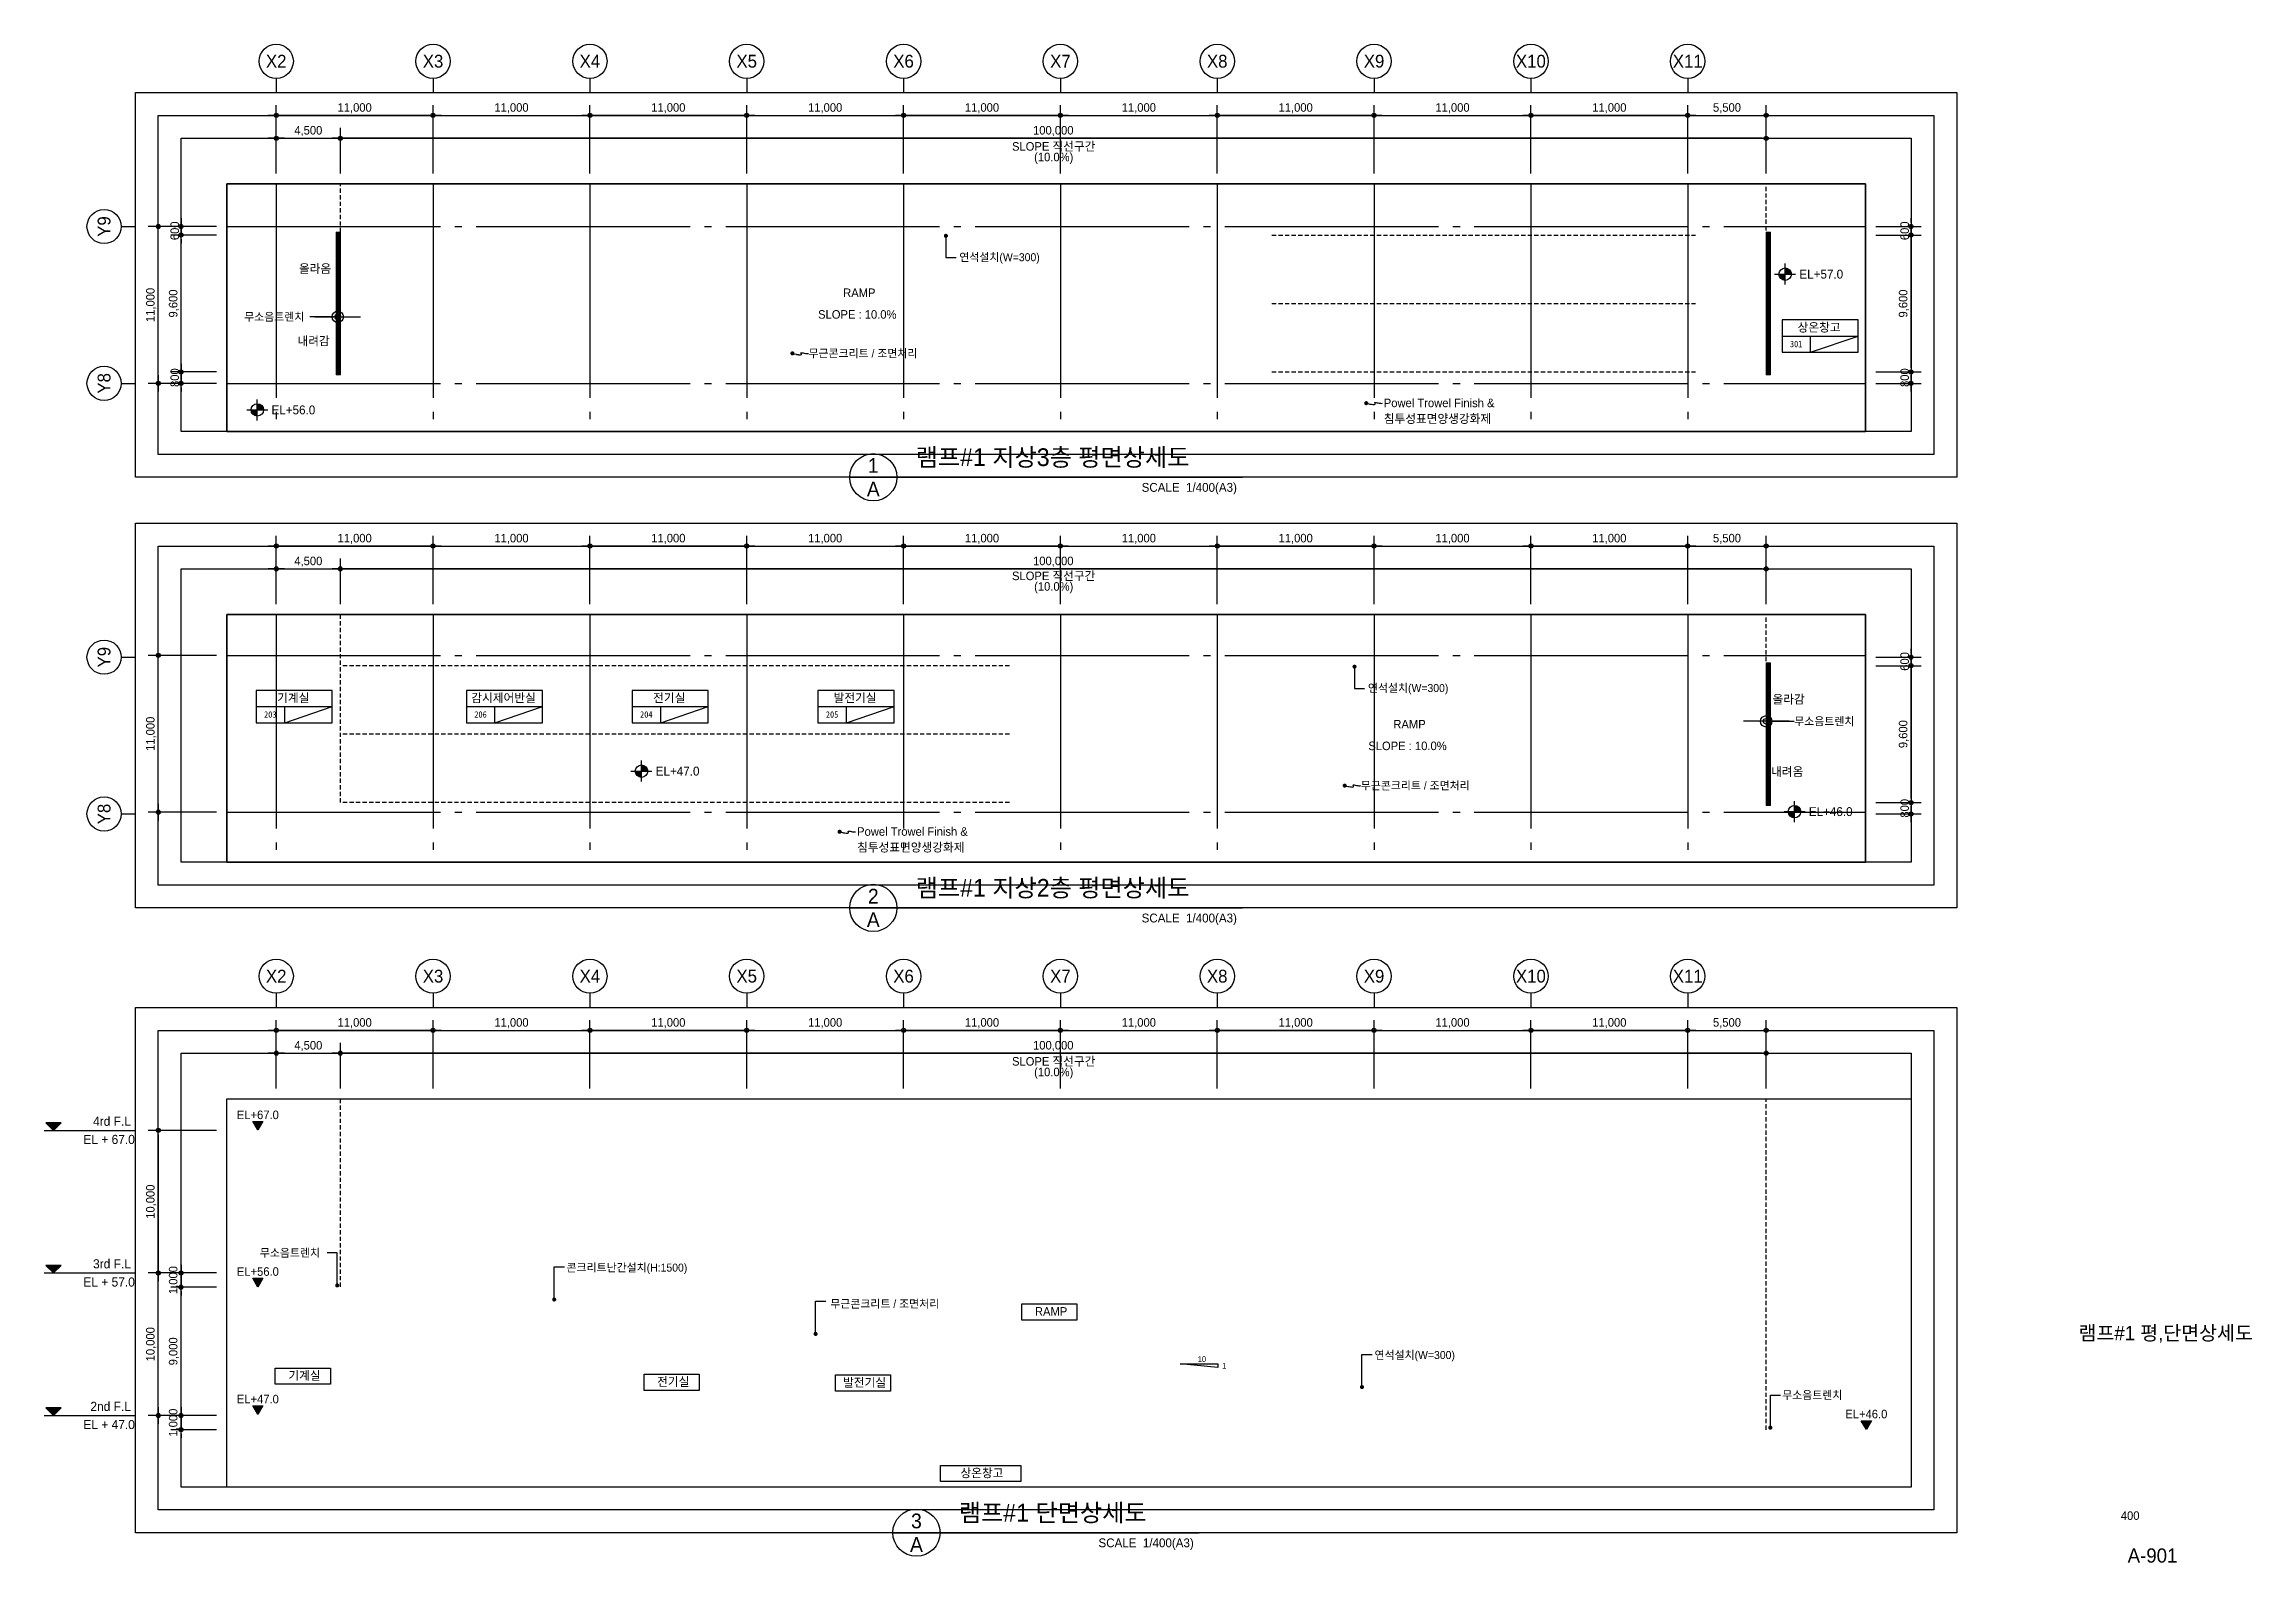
# Model space of a CAD drawing. Header units: millimetres. Extents: x 7703 to 162544, y 5826 to 112359.
import ezdxf
from ezdxf.enums import TextEntityAlignment as Align
from ezdxf.xclip import XClip

# ---------------------------------------------------------------- set-up
doc = ezdxf.new("R2010")
doc.units = ezdxf.units.MM
doc.header["$XCLIPFRAME"] = 2
doc.linetypes.add('CEN', pattern=[35, 30, -2, 1, -2])
doc.linetypes.add('HID', pattern=[2.3, 1.5, -0.8])
for name, color, linetype in [('$ZCDB_AUDIT_GENERATED_600D18', 7, 'Continuous'), ('4A.TEC CEN', 1, 'CEN'), ('4A.TEC DIM', 7, 'Continuous'), ('4A.TEC DIM 1', 7, 'Continuous'), ('4A.TEC FORM-TEXT', 3, 'Continuous'), ('4A.TEC TEXT', 7, 'Continuous'), ('4A.TEC TEXT 1', 3, 'Continuous'), ('4A.TEC TEXT 2', 3, 'Continuous'), ('4A.TEC 벽체 4', 7, 'Continuous'), ('4A.TEC 심볼', 7, 'Continuous'), ('CEN', 1, 'CEN'), ('ROM', 7, 'Continuous'), ('TEX', 3, 'Continuous'), ('TEXT', 7, 'Continuous'), ('㈜SE&C TEXT', 7, 'Continuous'), ('㈜SE&C TEXT 1', 3, 'Continuous'), ('㈜SE&C 벽체 3', 4, 'Continuous'), ('㈜SE&C 심볼', 7, 'Continuous')]:
    doc.layers.add(name, color=color, linetype=linetype)
doc.layers.add('DEFPOINT', color=135, linetype='Continuous', plot=False)
doc.styles.add('1', font='')
doc.styles.add('ARTINT-A1.$0$돋움', font='')
doc.styles.add('GHS', font='malgun.ttf')
doc.styles.add('SAMOO', font='')
doc.styles.add('나눔고딕', font='')
doc.styles.add('돋움', font='')
doc.styles.add('돋음체', font='')
doc.styles.add('울릉도L', font='')
doc.styles.get('1').set_extended_font_data('DotumChe')
doc.styles.get('ARTINT-A1.$0$돋움').set_extended_font_data('Dotum')
doc.styles.get('SAMOO').set_extended_font_data('Dotum')
doc.styles.get('나눔고딕').set_extended_font_data('Dotum')
doc.styles.get('돋움').set_extended_font_data('Dotum')
doc.styles.get('돋음체').set_extended_font_data('Dotum')
doc.styles.get('울릉도L').set_extended_font_data('Dotum')
doc.dimstyles.new('DIM_600(외부치수)', dxfattribs={"dimscale": 400, "dimtxt": 3.3, "dimasz": 1, "dimexe": 2, "dimexo": 2, "dimgap": 1, "dimtad": 1, "dimdec": 0, "dimdsep": 46, "dimlunit": 6, "dimtxsty": '나눔고딕', "dimblk1": 'DIMDOT', "dimblk2": 'DIMDOT', "dimsah": 1, "dimcen": 2.5, "dimdle": 1.5, "dimclrd": 8, "dimclre": 8, "dimclrt": 3, "dimadec": 0, "dimazin": 0, "dimtfac": 1, "dimtdec": 0, "dimtix": 1, "dimtmove": 2, "dimatfit": 3, "dimldrblk": 'DIMDOT', "dimfxl": 1, "dimtvp": 1, "dimtolj": 1, "dimtzin": 0, "dimarcsym": 0})
doc.dimstyles.new('DIM_80(외부치수)', dxfattribs={"dimscale": 40, "dimtxt": 3.3, "dimasz": 1, "dimexe": 2, "dimexo": 2, "dimgap": 1, "dimtad": 1, "dimdec": 0, "dimdsep": 46, "dimlunit": 6, "dimtxsty": '돋움', "dimblk1": 'DIMDOT', "dimblk2": 'DIMDOT', "dimsah": 1, "dimcen": 2.5, "dimdle": 1.5, "dimclrd": 1, "dimclre": 7, "dimclrt": 2, "dimadec": 0, "dimazin": 0, "dimtfac": 1, "dimtdec": 0, "dimtix": 1, "dimtmove": 2, "dimatfit": 3, "dimldrblk": 'DIMDOT', "dimfxl": 1, "dimtvp": 1, "dimtolj": 1, "dimtzin": 0, "dimarcsym": 0})

msp = doc.modelspace()

# ---------------------------------------------------------------- texts
at = {"layer": '4A.TEC DIM 1', "color": 3, "style": '돋음체'}
for s, p in [('10', (88613.32, 19914.1)), ('1', (90322.09, 19444.1))]:
    msp.add_text(s, height=400, dxfattribs=at).set_placement(p)
at = {"layer": '4A.TEC DIM 1', "color": 3, "char_height": 600, "attachment_point": 5, "style": '돋음체'}
for s, insert in [('{\\A1;SLOPE 직선구간}', (78510.21, 105151.76)), ('\\A1;(10.0%)', (78510.21, 104351.76)), ('\\A1;SLOPE : 10.0%', (64733.53, 93395.18, 5000)), ('{\\A1;SLOPE 직선구간}', (78510.21, 75026.54)), ('\\A1;(10.0%)', (78510.21, 74226.54)), ('\\A1;SLOPE : 10.0%', (103323.35, 63130.86, 5000)), ('{\\A1;SLOPE 직선구간}', (78510.21, 40970.14, 0.45)), ('\\A1;(10.0%)', (78510.21, 40170.14, 0.45))]:
    msp.add_mtext(s, dxfattribs=dict(at, insert=insert))
at = {"layer": '4A.TEC FORM-TEXT', "style": '돋움'}
msp.add_text('A-901', height=1000, dxfattribs=at).set_placement((155577.85, 5839.73), align=Align.CENTER)
at = {"layer": '4A.TEC TEXT', "style": '돋움'}
for s, p in [('연석설치(W=300)', (71891.25, 97412.3)), ('무소음트렌치', (21734.45, 93229.39)), ('연석설치(W=300)', (100549.54, 67189.94)), ('무소음트렌치', (130449.87, 64857.66)), ('무소음트렌치', (22832.16, 27571.54, 0)), ('콘크리트난간설치(H:1500)', (44339.85, 26536.01)), ('무근콘크리트 / 조면처리', (62841.5, 23997.05)), ('연석설치(W=300)', (101009.68, 20404.73, 20845.48)), ('무소음트렌치', (129606.44, 17596.37, 0))]:
    msp.add_text(s, height=560, dxfattribs=at).set_placement(p, align=Align.MIDDLE_LEFT)
at = {"layer": '4A.TEC TEXT 1', "style": '돋음체'}
for s, p in [('올라옴', (25572.51, 96606.05)), ('RAMP', (63741.6, 94918.9, 5000)), ('내려감', (25472.51, 91536.05)), ('올라감', (128926.61, 66397.49)), ('RAMP', (102331.42, 64654.58, 5000)), ('내려옴', (128826.61, 61327.49))]:
    msp.add_text(s, height=600, dxfattribs=at).set_placement(p, align=Align.MIDDLE_LEFT)
at = {"layer": '4A.TEC TEXT 2', "color": 3, "style": '나눔고딕'}
for s, p in [('램프#1 지상3층 평면상세도', (68828.35, 82390.94, 0.45)), ('램프#1 지상2층 평면상세도', (68828.35, 52182.38, 0.45)), ('램프#1 단면상세도', (71854.64, 8353.01, 0.45))]:
    msp.add_text(s, height=1242, dxfattribs=at).set_placement(p, align=Align.BOTTOM_LEFT)
for s, p in [('1', (65856.79, 82804.94, 0.45)), ('A', (65856.79, 81148.94, 0.45)), ('2', (65856.79, 52596.38, 0.45)), ('A', (65856.79, 50940.38, 0.45)), ('3', (68883.08, 8767.01, 0.45)), ('A', (68883.08, 7111.01, 0.45))]:
    msp.add_text(s, height=1035, dxfattribs=at).set_placement(p, align=Align.MIDDLE)
for p in [(91359.4, 80770.38, 0.45), (91359.4, 50561.82, 0.45), (88333.11, 6732.45, 0.45)]:
    msp.add_text('SCALE  1/400(A3)', height=621, dxfattribs=at).set_placement(p, align=Align.BOTTOM_RIGHT)
at = {"layer": '4A.TEC TEXT 2', "style": '나눔고딕'}
for s, height, p in [('램프#1 평,단면상세도', 1000, (156501.39, 21445.8)), ('400', 600, (154009.91, 8839.68))]:
    msp.add_text(s, height=height, dxfattribs=at).set_placement(p, align=Align.CENTER)
at = {"layer": 'TEXT'}
for s, height, style, p in [('301', 450, '1', (130582.55, 91327.17)), ('상온창고', 600, '돋움', (132193.61, 92489.05)), ('기계실', 600, '돋움', (25173.51, 66496.97)), ('감시제어반실', 600, '돋움', (39923.09, 66496.97)), ('전기실', 600, '돋움', (51545.78, 66496.97)), ('발전기실', 600, '돋움', (64576.38, 66496.97)), ('203', 450, '1', (23562.45, 65335.1)), ('206', 450, '1', (38312.03, 65335.1)), ('204', 450, '1', (49934.72, 65335.1)), ('205', 450, '1', (62965.33, 65335.1)), ('RAMP', 600, '돋움', (78326.3, 23462.4)), ('기계실', 600, '돋움', (25961, 18959.64)), ('전기실', 600, '돋움', (51826.38, 18529.68)), ('발전기실', 600, '돋움', (65244.04, 18475.49)), ('상온창고', 600, '돋움', (73477.76, 12125.96))]:
    msp.add_text(s, height=height, dxfattribs=dict(at, style=style)).set_placement(p, align=Align.MIDDLE_CENTER)
at = {"layer": '㈜SE&C TEXT 1', "style": '돋움'}
for s, p in [('EL+67.0', (22690.59, 36951.84)), ('EL+56.0', (22690.59, 25960.95)), ('EL+47.0', (22690.59, 17013.48)), ('EL+46.0', (135506.74, 15963.2))]:
    msp.add_text(s, height=600.011, dxfattribs=at).set_placement(p, align=Align.CENTER)
at = {"layer": '㈜SE&C 심볼', "style": 'ARTINT-A1.$0$돋움'}
for s, p in [('EL + 67.0', (14062.5, 35207.37, 0.45)), ('4rd F.L', (13787.14, 36481.73, 0.45)), ('3rd F.L', (13787.14, 26481.73, 0.45)), ('EL + 57.0', (14062.5, 25207.37, 0.45)), ('2nd F.L', (13787.14, 16481.73, 0.45)), ('EL + 47.0', (14062.5, 15207.37, 0.45))]:
    msp.add_text(s, height=640.458, dxfattribs=at).set_placement(p, align=Align.RIGHT)

# ---------------------------------------------------------------- blocks, each defined once
blk = doc.blocks.new('ccs122')
at = {"layer": '4A.TEC 심볼'}
blk.add_line((0, 8), (0, 3), dxfattribs=at)
blk.add_circle((0, 14), 6, dxfattribs=at)
at = {"layer": '4A.TEC TEXT 2', "color": 3, "style": 'GHS'}
blk.add_attdef('NO', text='', height=4.5, dxfattribs=at).set_placement((-0.01, 14.02), align=Align.MIDDLE_CENTER)
blk = doc.blocks.new('DIMDOT')
at = {"color": 0}
blk.add_line((-2, 0), (2, 0), dxfattribs=at)
for radius in [0.5, 0.25]:
    blk.add_circle((0, 0), radius, dxfattribs=at)
blk = doc.blocks.new('*D43')
at = {"layer": '$ZCDB_AUDIT_GENERATED_600D18', "color": 8, "lineweight": -2, "transparency": 16777216}
for p, q in [((19787, 99565), (14987, 99565)), ((15707, 88853), (15707, 99277)), ((19787, 88565), (14987, 88565))]:
    blk.add_line(p, q, dxfattribs=at)
at = {"layer": 'Defpoints', "color": 0, "transparency": 16777216}
for p in [(15707, 99565), (20507, 99565), (20507, 88565)]:
    blk.add_point(p, dxfattribs=at)
at = {"layer": '$ZCDB_AUDIT_GENERATED_600D18', "color": 8, "lineweight": -2, "transparency": 16777216, "xscale": 288, "yscale": 288, "zscale": 288}
for p, rotation in [((15707, 99565), 90), ((15707, 88565), 270)]:
    blk.add_blockref('DIMDOT', p, dxfattribs=dict(at, rotation=rotation))
at = {"layer": '$ZCDB_AUDIT_GENERATED_600D18', "color": 3, "transparency": 16777216, "insert": (15205, 94065), "char_height": 600, "attachment_point": 5, "rotation": 90, "style": '나눔고딕'}
blk.add_mtext('\\A1;11,000', dxfattribs=at)
blk = doc.blocks.new('*D44')
at = {"layer": '$ZCDB_AUDIT_GENERATED_600D18', "color": 8, "lineweight": -2, "transparency": 16777216}
for p, q in [((23980, 103279), (23980, 106479)), ((24268, 105759), (28192, 105759)), ((28480, 103279), (28480, 106479))]:
    blk.add_line(p, q, dxfattribs=at)
at = {"layer": 'Defpoints', "color": 0, "transparency": 16777216}
for p in [(28480, 105759), (23980, 102559), (28480, 102559)]:
    blk.add_point(p, dxfattribs=at)
at = {"layer": '$ZCDB_AUDIT_GENERATED_600D18', "color": 8, "lineweight": -2, "transparency": 16777216, "xscale": 288, "yscale": 288, "zscale": 288, "rotation": 180}
blk.add_blockref('DIMDOT', (23980, 105759), dxfattribs=at)
at = {"layer": '$ZCDB_AUDIT_GENERATED_600D18', "color": 8, "lineweight": -2, "transparency": 16777216, "xscale": 288, "yscale": 288, "zscale": 288}
blk.add_blockref('DIMDOT', (28480, 105759), dxfattribs=at)
at = {"layer": '$ZCDB_AUDIT_GENERATED_600D18', "color": 3, "transparency": 16777216, "insert": (26230, 106261), "char_height": 600, "attachment_point": 5, "style": '나눔고딕'}
blk.add_mtext('\\A1;4,500', dxfattribs=at)
blk = doc.blocks.new('*D45')
at = {"layer": '$ZCDB_AUDIT_GENERATED_600D18', "color": 8, "lineweight": -2, "transparency": 16777216}
for p, q in [((23980, 103279), (23980, 108079)), ((34692, 107359), (24268, 107359)), ((34980, 103279), (34980, 108079))]:
    blk.add_line(p, q, dxfattribs=at)
at = {"layer": 'Defpoints', "color": 0, "transparency": 16777216}
for p in [(23980, 107359), (23980, 102559), (34980, 102559)]:
    blk.add_point(p, dxfattribs=at)
at = {"layer": '$ZCDB_AUDIT_GENERATED_600D18', "color": 8, "lineweight": -2, "transparency": 16777216, "xscale": 288, "yscale": 288, "zscale": 288, "rotation": 180}
blk.add_blockref('DIMDOT', (23980, 107359), dxfattribs=at)
at = {"layer": '$ZCDB_AUDIT_GENERATED_600D18', "color": 8, "lineweight": -2, "transparency": 16777216, "xscale": 288, "yscale": 288, "zscale": 288}
blk.add_blockref('DIMDOT', (34980, 107359), dxfattribs=at)
at = {"layer": '$ZCDB_AUDIT_GENERATED_600D18', "color": 3, "transparency": 16777216, "insert": (29480, 107861), "char_height": 600, "attachment_point": 5, "style": '나눔고딕'}
blk.add_mtext('\\A1;11,000', dxfattribs=at)
blk = doc.blocks.new('*D46')
at = {"layer": '$ZCDB_AUDIT_GENERATED_600D18', "color": 8, "lineweight": -2, "transparency": 16777216}
for p, q in [((34980, 103279), (34980, 108079)), ((35268, 107359), (45692, 107359)), ((45980, 103279), (45980, 108079))]:
    blk.add_line(p, q, dxfattribs=at)
at = {"layer": 'Defpoints', "color": 0, "transparency": 16777216}
for p in [(45980, 107359), (34980, 102559), (45980, 102559)]:
    blk.add_point(p, dxfattribs=at)
at = {"layer": '$ZCDB_AUDIT_GENERATED_600D18', "color": 8, "lineweight": -2, "transparency": 16777216, "xscale": 288, "yscale": 288, "zscale": 288, "rotation": 180}
blk.add_blockref('DIMDOT', (34980, 107359), dxfattribs=at)
at = {"layer": '$ZCDB_AUDIT_GENERATED_600D18', "color": 8, "lineweight": -2, "transparency": 16777216, "xscale": 288, "yscale": 288, "zscale": 288}
blk.add_blockref('DIMDOT', (45980, 107359), dxfattribs=at)
at = {"layer": '$ZCDB_AUDIT_GENERATED_600D18', "color": 3, "transparency": 16777216, "insert": (40480, 107861), "char_height": 600, "attachment_point": 5, "style": '나눔고딕'}
blk.add_mtext('\\A1;11,000', dxfattribs=at)
blk = doc.blocks.new('*D47')
at = {"layer": '$ZCDB_AUDIT_GENERATED_600D18', "color": 8, "lineweight": -2, "transparency": 16777216}
for p, q in [((45980, 103279), (45980, 108079)), ((56692, 107359), (46268, 107359)), ((56980, 103279), (56980, 108079))]:
    blk.add_line(p, q, dxfattribs=at)
at = {"layer": 'Defpoints', "color": 0, "transparency": 16777216}
for p in [(45980, 107359), (45980, 102559), (56980, 102559)]:
    blk.add_point(p, dxfattribs=at)
at = {"layer": '$ZCDB_AUDIT_GENERATED_600D18', "color": 8, "lineweight": -2, "transparency": 16777216, "xscale": 288, "yscale": 288, "zscale": 288, "rotation": 180}
blk.add_blockref('DIMDOT', (45980, 107359), dxfattribs=at)
at = {"layer": '$ZCDB_AUDIT_GENERATED_600D18', "color": 8, "lineweight": -2, "transparency": 16777216, "xscale": 288, "yscale": 288, "zscale": 288}
blk.add_blockref('DIMDOT', (56980, 107359), dxfattribs=at)
at = {"layer": '$ZCDB_AUDIT_GENERATED_600D18', "color": 3, "transparency": 16777216, "insert": (51480, 107861), "char_height": 600, "attachment_point": 5, "style": '나눔고딕'}
blk.add_mtext('\\A1;11,000', dxfattribs=at)
blk = doc.blocks.new('*D48')
at = {"layer": '$ZCDB_AUDIT_GENERATED_600D18', "color": 8, "lineweight": -2, "transparency": 16777216}
for p, q in [((56980, 103279), (56980, 108079)), ((57268, 107359), (67692, 107359)), ((67980, 103279), (67980, 108079))]:
    blk.add_line(p, q, dxfattribs=at)
at = {"layer": 'Defpoints', "color": 0, "transparency": 16777216}
for p in [(67980, 107359), (56980, 102559), (67980, 102559)]:
    blk.add_point(p, dxfattribs=at)
at = {"layer": '$ZCDB_AUDIT_GENERATED_600D18', "color": 8, "lineweight": -2, "transparency": 16777216, "xscale": 288, "yscale": 288, "zscale": 288, "rotation": 180}
blk.add_blockref('DIMDOT', (56980, 107359), dxfattribs=at)
at = {"layer": '$ZCDB_AUDIT_GENERATED_600D18', "color": 8, "lineweight": -2, "transparency": 16777216, "xscale": 288, "yscale": 288, "zscale": 288}
blk.add_blockref('DIMDOT', (67980, 107359), dxfattribs=at)
at = {"layer": '$ZCDB_AUDIT_GENERATED_600D18', "color": 3, "transparency": 16777216, "insert": (62480, 107861), "char_height": 600, "attachment_point": 5, "style": '나눔고딕'}
blk.add_mtext('\\A1;11,000', dxfattribs=at)
blk = doc.blocks.new('*D49')
at = {"layer": '$ZCDB_AUDIT_GENERATED_600D18', "color": 8, "lineweight": -2, "transparency": 16777216}
for p, q in [((67980, 103279), (67980, 108079)), ((78692, 107359), (68268, 107359)), ((78980, 103279), (78980, 108079))]:
    blk.add_line(p, q, dxfattribs=at)
at = {"layer": 'Defpoints', "color": 0, "transparency": 16777216}
for p in [(67980, 107359), (67980, 102559), (78980, 102559)]:
    blk.add_point(p, dxfattribs=at)
at = {"layer": '$ZCDB_AUDIT_GENERATED_600D18', "color": 8, "lineweight": -2, "transparency": 16777216, "xscale": 288, "yscale": 288, "zscale": 288, "rotation": 180}
blk.add_blockref('DIMDOT', (67980, 107359), dxfattribs=at)
at = {"layer": '$ZCDB_AUDIT_GENERATED_600D18', "color": 8, "lineweight": -2, "transparency": 16777216, "xscale": 288, "yscale": 288, "zscale": 288}
blk.add_blockref('DIMDOT', (78980, 107359), dxfattribs=at)
at = {"layer": '$ZCDB_AUDIT_GENERATED_600D18', "color": 3, "transparency": 16777216, "insert": (73480, 107861), "char_height": 600, "attachment_point": 5, "style": '나눔고딕'}
blk.add_mtext('\\A1;11,000', dxfattribs=at)
blk = doc.blocks.new('*D50')
at = {"layer": '$ZCDB_AUDIT_GENERATED_600D18', "color": 8, "lineweight": -2, "transparency": 16777216}
for p, q in [((78980, 103279), (78980, 108079)), ((79268, 107359), (89692, 107359)), ((89980, 103279), (89980, 108079))]:
    blk.add_line(p, q, dxfattribs=at)
at = {"layer": 'Defpoints', "color": 0, "transparency": 16777216}
for p in [(89980, 107359), (78980, 102559), (89980, 102559)]:
    blk.add_point(p, dxfattribs=at)
at = {"layer": '$ZCDB_AUDIT_GENERATED_600D18', "color": 8, "lineweight": -2, "transparency": 16777216, "xscale": 288, "yscale": 288, "zscale": 288, "rotation": 180}
blk.add_blockref('DIMDOT', (78980, 107359), dxfattribs=at)
at = {"layer": '$ZCDB_AUDIT_GENERATED_600D18', "color": 8, "lineweight": -2, "transparency": 16777216, "xscale": 288, "yscale": 288, "zscale": 288}
blk.add_blockref('DIMDOT', (89980, 107359), dxfattribs=at)
at = {"layer": '$ZCDB_AUDIT_GENERATED_600D18', "color": 3, "transparency": 16777216, "insert": (84480, 107861), "char_height": 600, "attachment_point": 5, "style": '나눔고딕'}
blk.add_mtext('\\A1;11,000', dxfattribs=at)
blk = doc.blocks.new('*D51')
at = {"layer": '$ZCDB_AUDIT_GENERATED_600D18', "color": 8, "lineweight": -2, "transparency": 16777216}
for p, q in [((89980, 103279), (89980, 108079)), ((100692, 107359), (90268, 107359)), ((100980, 103279), (100980, 108079))]:
    blk.add_line(p, q, dxfattribs=at)
at = {"layer": 'Defpoints', "color": 0, "transparency": 16777216}
for p in [(89980, 107359), (89980, 102559), (100980, 102559)]:
    blk.add_point(p, dxfattribs=at)
at = {"layer": '$ZCDB_AUDIT_GENERATED_600D18', "color": 8, "lineweight": -2, "transparency": 16777216, "xscale": 288, "yscale": 288, "zscale": 288, "rotation": 180}
blk.add_blockref('DIMDOT', (89980, 107359), dxfattribs=at)
at = {"layer": '$ZCDB_AUDIT_GENERATED_600D18', "color": 8, "lineweight": -2, "transparency": 16777216, "xscale": 288, "yscale": 288, "zscale": 288}
blk.add_blockref('DIMDOT', (100980, 107359), dxfattribs=at)
at = {"layer": '$ZCDB_AUDIT_GENERATED_600D18', "color": 3, "transparency": 16777216, "insert": (95480, 107861), "char_height": 600, "attachment_point": 5, "style": '나눔고딕'}
blk.add_mtext('\\A1;11,000', dxfattribs=at)
blk = doc.blocks.new('*D52')
at = {"layer": '$ZCDB_AUDIT_GENERATED_600D18', "color": 8, "lineweight": -2, "transparency": 16777216}
for p, q in [((28480, 103279), (28480, 106479)), ((128192, 105759), (28768, 105759)), ((128480, 103279), (128480, 106479))]:
    blk.add_line(p, q, dxfattribs=at)
at = {"layer": 'Defpoints', "color": 0, "transparency": 16777216}
for p in [(28480, 105759), (28480, 102559), (128480, 102559)]:
    blk.add_point(p, dxfattribs=at)
at = {"layer": '$ZCDB_AUDIT_GENERATED_600D18', "color": 8, "lineweight": -2, "transparency": 16777216, "xscale": 288, "yscale": 288, "zscale": 288, "rotation": 180}
blk.add_blockref('DIMDOT', (28480, 105759), dxfattribs=at)
at = {"layer": '$ZCDB_AUDIT_GENERATED_600D18', "color": 8, "lineweight": -2, "transparency": 16777216, "xscale": 288, "yscale": 288, "zscale": 288}
blk.add_blockref('DIMDOT', (128480, 105759), dxfattribs=at)
at = {"layer": '$ZCDB_AUDIT_GENERATED_600D18', "color": 3, "transparency": 16777216, "insert": (78480, 106261), "char_height": 600, "attachment_point": 5, "style": '나눔고딕'}
blk.add_mtext('\\A1;100,000', dxfattribs=at)
blk = doc.blocks.new('FL-LEVEL1')
at = {"layer": '4A.TEC 심볼', "linetype": 'ByBlock'}
h = blk.add_hatch(color=256, dxfattribs=at)
h.paths.add_polyline_path([(295, 175), (295, 0), (470, 0, 0.414214)])
h.paths.add_polyline_path([(295, 0), (120, 0, 0.414214), (295, -175)])
for p, q in [((0, 0), (590, 0)), ((295, -295), (295, 295))]:
    blk.add_line(p, q, dxfattribs=at)
blk.add_circle((295, 0), 175, dxfattribs=at)
at = {"layer": '4A.TEC TEXT 2', "color": 3, "linetype": 'ByBlock', "style": 'SAMOO'}
blk.add_attdef('FL', text='', height=250, dxfattribs=at).set_placement((695, 0), align=Align.MIDDLE_LEFT)
blk = doc.blocks.new('*D73')
at = {"layer": '4A.TEC DIM', "color": 8, "lineweight": -2, "transparency": 16777216}
for p, q in [((169308, -38163), (169308, -25069)), ((169808, -26069), (302808, -26069)), ((303308, -38163), (303308, -25069))]:
    blk.add_line(p, q, dxfattribs=at)
at = {"layer": 'Defpoints', "color": 0, "transparency": 16777216}
for p in [(303308, -26069), (169308, -39163), (303308, -39163)]:
    blk.add_point(p, dxfattribs=at)
at = {"layer": '4A.TEC DIM', "color": 8, "lineweight": -2, "transparency": 16777216, "xscale": 500, "yscale": 500, "zscale": 500, "rotation": 180}
blk.add_blockref('DIMDOT', (169308, -26069), dxfattribs=at)
at = {"layer": '4A.TEC DIM', "color": 8, "lineweight": -2, "transparency": 16777216, "xscale": 500, "yscale": 500, "zscale": 500}
blk.add_blockref('DIMDOT', (303308, -26069), dxfattribs=at)
at = {"layer": '4A.TEC DIM', "color": 3, "transparency": 16777216, "insert": (236308, -24584), "char_height": 1650, "attachment_point": 5, "style": '나눔고딕'}
blk.add_mtext('\\A1;134,000', dxfattribs=at)
blk = doc.blocks.new('*D74')
at = {"layer": '4A.TEC DIM', "color": 8, "lineweight": -2, "transparency": 16777216}
for p, q in [((48195, -136937), (40113, -136937)), ((41113, -137437), (41113, -147437)), ((48195, -147937), (40113, -147937))]:
    blk.add_line(p, q, dxfattribs=at)
at = {"layer": 'Defpoints', "color": 0, "transparency": 16777216}
for p in [(49195, -136937), (41113, -147937), (49195, -147937)]:
    blk.add_point(p, dxfattribs=at)
at = {"layer": '4A.TEC DIM', "color": 8, "lineweight": -2, "transparency": 16777216, "xscale": 500, "yscale": 500, "zscale": 500}
for p, rotation in [((41113, -136937), 90), ((41113, -147937), 270)]:
    blk.add_blockref('DIMDOT', p, dxfattribs=dict(at, rotation=rotation))
at = {"layer": '4A.TEC DIM', "color": 3, "transparency": 16777216, "insert": (39628, -142437), "char_height": 1650, "attachment_point": 5, "rotation": 90, "style": '나눔고딕'}
blk.add_mtext('\\A1;11,000', dxfattribs=at)
blk = doc.blocks.new('*D75')
at = {"layer": '4A.TEC DIM', "color": 8, "lineweight": -2, "transparency": 16777216}
for p, q in [((48195, -92937), (35100, -92937)), ((36100, -93437), (36100, -213437)), ((48195, -213937), (35100, -213937))]:
    blk.add_line(p, q, dxfattribs=at)
at = {"layer": 'Defpoints', "color": 0, "transparency": 16777216}
for p in [(49195, -92937), (36100, -213937), (49195, -213937)]:
    blk.add_point(p, dxfattribs=at)
at = {"layer": '4A.TEC DIM', "color": 8, "lineweight": -2, "transparency": 16777216, "xscale": 500, "yscale": 500, "zscale": 500}
for p, rotation in [((36100, -92937), 90), ((36100, -213937), 270)]:
    blk.add_blockref('DIMDOT', p, dxfattribs=dict(at, rotation=rotation))
at = {"layer": '4A.TEC DIM', "color": 3, "transparency": 16777216, "insert": (34615, -153437), "char_height": 1650, "attachment_point": 5, "rotation": 90, "style": '나눔고딕'}
blk.add_mtext('\\A1;121,000', dxfattribs=at)
blk = doc.blocks.new('*D76')
at = {"layer": '4A.TEC DIM', "color": 8, "lineweight": -2, "transparency": 16777216}
for p, q in [((48195, -169937), (40113, -169937)), ((41113, -170437), (41113, -180437)), ((48195, -180937), (40113, -180937))]:
    blk.add_line(p, q, dxfattribs=at)
at = {"layer": 'Defpoints', "color": 0, "transparency": 16777216}
for p in [(49195, -169937), (41113, -180937), (49195, -180937)]:
    blk.add_point(p, dxfattribs=at)
at = {"layer": '4A.TEC DIM', "color": 8, "lineweight": -2, "transparency": 16777216, "xscale": 500, "yscale": 500, "zscale": 500}
for p, rotation in [((41113, -169937), 90), ((41113, -180937), 270)]:
    blk.add_blockref('DIMDOT', p, dxfattribs=dict(at, rotation=rotation))
at = {"layer": '4A.TEC DIM', "color": 3, "transparency": 16777216, "insert": (39628, -175437), "char_height": 1650, "attachment_point": 5, "rotation": 90, "style": '나눔고딕'}
blk.add_mtext('\\A1;11,000', dxfattribs=at)
blk = doc.blocks.new('*D77')
at = {"layer": '4A.TEC DIM', "color": 8, "lineweight": -2, "transparency": 16777216}
for p, q in [((48195, -158937), (40113, -158937)), ((41113, -159437), (41113, -169437)), ((48195, -169937), (40113, -169937))]:
    blk.add_line(p, q, dxfattribs=at)
at = {"layer": 'Defpoints', "color": 0, "transparency": 16777216}
for p in [(49195, -158937), (41113, -169937), (49195, -169937)]:
    blk.add_point(p, dxfattribs=at)
at = {"layer": '4A.TEC DIM', "color": 8, "lineweight": -2, "transparency": 16777216, "xscale": 500, "yscale": 500, "zscale": 500}
for p, rotation in [((41113, -158937), 90), ((41113, -169937), 270)]:
    blk.add_blockref('DIMDOT', p, dxfattribs=dict(at, rotation=rotation))
at = {"layer": '4A.TEC DIM', "color": 3, "transparency": 16777216, "insert": (39628, -164437), "char_height": 1650, "attachment_point": 5, "rotation": 90, "style": '나눔고딕'}
blk.add_mtext('\\A1;11,000', dxfattribs=at)
blk = doc.blocks.new('*D78')
at = {"layer": '4A.TEC DIM', "color": 8, "lineweight": -2, "transparency": 16777216}
for p, q in [((48195, -147937), (40113, -147937)), ((41113, -148437), (41113, -158437)), ((48195, -158937), (40113, -158937))]:
    blk.add_line(p, q, dxfattribs=at)
at = {"layer": 'Defpoints', "color": 0, "transparency": 16777216}
for p in [(49195, -147937), (41113, -158937), (49195, -158937)]:
    blk.add_point(p, dxfattribs=at)
at = {"layer": '4A.TEC DIM', "color": 8, "lineweight": -2, "transparency": 16777216, "xscale": 500, "yscale": 500, "zscale": 500}
for p, rotation in [((41113, -147937), 90), ((41113, -158937), 270)]:
    blk.add_blockref('DIMDOT', p, dxfattribs=dict(at, rotation=rotation))
at = {"layer": '4A.TEC DIM', "color": 3, "transparency": 16777216, "insert": (39628, -153437), "char_height": 1650, "attachment_point": 5, "rotation": 90, "style": '나눔고딕'}
blk.add_mtext('\\A1;11,000', dxfattribs=at)
blk = doc.blocks.new('*D79')
at = {"layer": '4A.TEC DIM', "color": 8, "lineweight": -2, "transparency": 16777216}
for p, q in [((169308, -38163), (169308, -30082)), ((182308, -38163), (182308, -30082)), ((181808, -31082), (169808, -31082))]:
    blk.add_line(p, q, dxfattribs=at)
at = {"layer": 'Defpoints', "color": 0, "transparency": 16777216}
for p in [(169308, -31082), (169308, -39163), (182308, -39163)]:
    blk.add_point(p, dxfattribs=at)
at = {"layer": '4A.TEC DIM', "color": 8, "lineweight": -2, "transparency": 16777216, "xscale": 500, "yscale": 500, "zscale": 500, "rotation": 180}
blk.add_blockref('DIMDOT', (169308, -31082), dxfattribs=at)
at = {"layer": '4A.TEC DIM', "color": 8, "lineweight": -2, "transparency": 16777216, "xscale": 500, "yscale": 500, "zscale": 500}
blk.add_blockref('DIMDOT', (182308, -31082), dxfattribs=at)
at = {"layer": '4A.TEC DIM', "color": 3, "transparency": 16777216, "insert": (175808, -29597), "char_height": 1650, "attachment_point": 5, "style": '나눔고딕'}
blk.add_mtext('\\A1;13,000', dxfattribs=at)
blk = doc.blocks.new('*D80')
at = {"layer": '4A.TEC DIM', "color": 8, "lineweight": -2, "transparency": 16777216}
for p, q in [((193308, -38163), (193308, -30082)), ((204308, -38163), (204308, -30082)), ((203808, -31082), (193808, -31082))]:
    blk.add_line(p, q, dxfattribs=at)
at = {"layer": 'Defpoints', "color": 0, "transparency": 16777216}
for p in [(193308, -31082), (193308, -39163), (204308, -39163)]:
    blk.add_point(p, dxfattribs=at)
at = {"layer": '4A.TEC DIM', "color": 8, "lineweight": -2, "transparency": 16777216, "xscale": 500, "yscale": 500, "zscale": 500, "rotation": 180}
blk.add_blockref('DIMDOT', (193308, -31082), dxfattribs=at)
at = {"layer": '4A.TEC DIM', "color": 8, "lineweight": -2, "transparency": 16777216, "xscale": 500, "yscale": 500, "zscale": 500}
blk.add_blockref('DIMDOT', (204308, -31082), dxfattribs=at)
at = {"layer": '4A.TEC DIM', "color": 3, "transparency": 16777216, "insert": (198808, -29597), "char_height": 1650, "attachment_point": 5, "style": '나눔고딕'}
blk.add_mtext('\\A1;11,000', dxfattribs=at)
blk = doc.blocks.new('*D81')
at = {"layer": '4A.TEC DIM', "color": 8, "lineweight": -2, "transparency": 16777216}
for p, q in [((204308, -38163), (204308, -30082)), ((215308, -38163), (215308, -30082)), ((214808, -31082), (204808, -31082))]:
    blk.add_line(p, q, dxfattribs=at)
at = {"layer": 'Defpoints', "color": 0, "transparency": 16777216}
for p in [(204308, -31082), (204308, -39163), (215308, -39163)]:
    blk.add_point(p, dxfattribs=at)
at = {"layer": '4A.TEC DIM', "color": 8, "lineweight": -2, "transparency": 16777216, "xscale": 500, "yscale": 500, "zscale": 500, "rotation": 180}
blk.add_blockref('DIMDOT', (204308, -31082), dxfattribs=at)
at = {"layer": '4A.TEC DIM', "color": 8, "lineweight": -2, "transparency": 16777216, "xscale": 500, "yscale": 500, "zscale": 500}
blk.add_blockref('DIMDOT', (215308, -31082), dxfattribs=at)
at = {"layer": '4A.TEC DIM', "color": 3, "transparency": 16777216, "insert": (209808, -29597), "char_height": 1650, "attachment_point": 5, "style": '나눔고딕'}
blk.add_mtext('\\A1;11,000', dxfattribs=at)
blk = doc.blocks.new('*D82')
at = {"layer": '4A.TEC DIM', "color": 8, "lineweight": -2, "transparency": 16777216}
for p, q in [((215308, -38163), (215308, -30082)), ((226308, -38163), (226308, -30082)), ((225808, -31082), (215808, -31082))]:
    blk.add_line(p, q, dxfattribs=at)
at = {"layer": 'Defpoints', "color": 0, "transparency": 16777216}
for p in [(215308, -31082), (215308, -39163), (226308, -39163)]:
    blk.add_point(p, dxfattribs=at)
at = {"layer": '4A.TEC DIM', "color": 8, "lineweight": -2, "transparency": 16777216, "xscale": 500, "yscale": 500, "zscale": 500, "rotation": 180}
blk.add_blockref('DIMDOT', (215308, -31082), dxfattribs=at)
at = {"layer": '4A.TEC DIM', "color": 8, "lineweight": -2, "transparency": 16777216, "xscale": 500, "yscale": 500, "zscale": 500}
blk.add_blockref('DIMDOT', (226308, -31082), dxfattribs=at)
at = {"layer": '4A.TEC DIM', "color": 3, "transparency": 16777216, "insert": (220808, -29597), "char_height": 1650, "attachment_point": 5, "style": '나눔고딕'}
blk.add_mtext('\\A1;11,000', dxfattribs=at)
blk = doc.blocks.new('*D83')
at = {"layer": '4A.TEC DIM', "color": 8, "lineweight": -2, "transparency": 16777216}
for p, q in [((226308, -38163), (226308, -30082)), ((237308, -38163), (237308, -30082)), ((236808, -31082), (226808, -31082))]:
    blk.add_line(p, q, dxfattribs=at)
at = {"layer": 'Defpoints', "color": 0, "transparency": 16777216}
for p in [(226308, -31082), (226308, -39163), (237308, -39163)]:
    blk.add_point(p, dxfattribs=at)
at = {"layer": '4A.TEC DIM', "color": 8, "lineweight": -2, "transparency": 16777216, "xscale": 500, "yscale": 500, "zscale": 500, "rotation": 180}
blk.add_blockref('DIMDOT', (226308, -31082), dxfattribs=at)
at = {"layer": '4A.TEC DIM', "color": 8, "lineweight": -2, "transparency": 16777216, "xscale": 500, "yscale": 500, "zscale": 500}
blk.add_blockref('DIMDOT', (237308, -31082), dxfattribs=at)
at = {"layer": '4A.TEC DIM', "color": 3, "transparency": 16777216, "insert": (231808, -29597), "char_height": 1650, "attachment_point": 5, "style": '나눔고딕'}
blk.add_mtext('\\A1;11,000', dxfattribs=at)
blk = doc.blocks.new('*D84')
at = {"layer": '4A.TEC DIM', "color": 8, "lineweight": -2, "transparency": 16777216}
for p, q in [((237308, -38163), (237308, -30082)), ((248308, -38163), (248308, -30082)), ((247808, -31082), (237808, -31082))]:
    blk.add_line(p, q, dxfattribs=at)
at = {"layer": 'Defpoints', "color": 0, "transparency": 16777216}
for p in [(237308, -31082), (237308, -39163), (248308, -39163)]:
    blk.add_point(p, dxfattribs=at)
at = {"layer": '4A.TEC DIM', "color": 8, "lineweight": -2, "transparency": 16777216, "xscale": 500, "yscale": 500, "zscale": 500, "rotation": 180}
blk.add_blockref('DIMDOT', (237308, -31082), dxfattribs=at)
at = {"layer": '4A.TEC DIM', "color": 8, "lineweight": -2, "transparency": 16777216, "xscale": 500, "yscale": 500, "zscale": 500}
blk.add_blockref('DIMDOT', (248308, -31082), dxfattribs=at)
at = {"layer": '4A.TEC DIM', "color": 3, "transparency": 16777216, "insert": (242808, -29597), "char_height": 1650, "attachment_point": 5, "style": '나눔고딕'}
blk.add_mtext('\\A1;11,000', dxfattribs=at)
blk = doc.blocks.new('*D85')
at = {"layer": '4A.TEC DIM', "color": 8, "lineweight": -2, "transparency": 16777216}
for p, q in [((248308, -38163), (248308, -30082)), ((259308, -38163), (259308, -30082)), ((258808, -31082), (248808, -31082))]:
    blk.add_line(p, q, dxfattribs=at)
at = {"layer": 'Defpoints', "color": 0, "transparency": 16777216}
for p in [(248308, -31082), (248308, -39163), (259308, -39163)]:
    blk.add_point(p, dxfattribs=at)
at = {"layer": '4A.TEC DIM', "color": 8, "lineweight": -2, "transparency": 16777216, "xscale": 500, "yscale": 500, "zscale": 500, "rotation": 180}
blk.add_blockref('DIMDOT', (248308, -31082), dxfattribs=at)
at = {"layer": '4A.TEC DIM', "color": 8, "lineweight": -2, "transparency": 16777216, "xscale": 500, "yscale": 500, "zscale": 500}
blk.add_blockref('DIMDOT', (259308, -31082), dxfattribs=at)
at = {"layer": '4A.TEC DIM', "color": 3, "transparency": 16777216, "insert": (253808, -29597), "char_height": 1650, "attachment_point": 5, "style": '나눔고딕'}
blk.add_mtext('\\A1;11,000', dxfattribs=at)
blk = doc.blocks.new('*D86')
at = {"layer": '4A.TEC DIM', "color": 8, "lineweight": -2, "transparency": 16777216}
for p, q in [((48195, -125937), (40113, -125937)), ((41113, -126437), (41113, -136437)), ((48195, -136937), (40113, -136937))]:
    blk.add_line(p, q, dxfattribs=at)
at = {"layer": 'Defpoints', "color": 0, "transparency": 16777216}
for p in [(49195, -125937), (41113, -136937), (49195, -136937)]:
    blk.add_point(p, dxfattribs=at)
at = {"layer": '4A.TEC DIM', "color": 8, "lineweight": -2, "transparency": 16777216, "xscale": 500, "yscale": 500, "zscale": 500}
for p, rotation in [((41113, -125937), 90), ((41113, -136937), 270)]:
    blk.add_blockref('DIMDOT', p, dxfattribs=dict(at, rotation=rotation))
at = {"layer": '4A.TEC DIM', "color": 3, "transparency": 16777216, "insert": (39628, -131437), "char_height": 1650, "attachment_point": 5, "rotation": 90, "style": '나눔고딕'}
blk.add_mtext('\\A1;11,000', dxfattribs=at)
blk = doc.blocks.new('*D87')
at = {"layer": '4A.TEC DIM', "color": 8, "lineweight": -2, "transparency": 16777216}
for p, q in [((48195, -114937), (40113, -114937)), ((41113, -115437), (41113, -125437)), ((48195, -125937), (40113, -125937))]:
    blk.add_line(p, q, dxfattribs=at)
at = {"layer": 'Defpoints', "color": 0, "transparency": 16777216}
for p in [(49195, -114937), (41113, -125937), (49195, -125937)]:
    blk.add_point(p, dxfattribs=at)
at = {"layer": '4A.TEC DIM', "color": 8, "lineweight": -2, "transparency": 16777216, "xscale": 500, "yscale": 500, "zscale": 500}
for p, rotation in [((41113, -114937), 90), ((41113, -125937), 270)]:
    blk.add_blockref('DIMDOT', p, dxfattribs=dict(at, rotation=rotation))
at = {"layer": '4A.TEC DIM', "color": 3, "transparency": 16777216, "insert": (39628, -120437), "char_height": 1650, "attachment_point": 5, "rotation": 90, "style": '나눔고딕'}
blk.add_mtext('\\A1;11,000', dxfattribs=at)
blk = doc.blocks.new('*D88')
at = {"layer": '4A.TEC DIM', "color": 8, "lineweight": -2, "transparency": 16777216}
for p, q in [((48195, -103937), (40113, -103937)), ((41113, -104437), (41113, -114437)), ((48195, -114937), (40113, -114937))]:
    blk.add_line(p, q, dxfattribs=at)
at = {"layer": 'Defpoints', "color": 0, "transparency": 16777216}
for p in [(49195, -103937), (41113, -114937), (49195, -114937)]:
    blk.add_point(p, dxfattribs=at)
at = {"layer": '4A.TEC DIM', "color": 8, "lineweight": -2, "transparency": 16777216, "xscale": 500, "yscale": 500, "zscale": 500}
for p, rotation in [((41113, -103937), 90), ((41113, -114937), 270)]:
    blk.add_blockref('DIMDOT', p, dxfattribs=dict(at, rotation=rotation))
at = {"layer": '4A.TEC DIM', "color": 3, "transparency": 16777216, "insert": (39628, -109437), "char_height": 1650, "attachment_point": 5, "rotation": 90, "style": '나눔고딕'}
blk.add_mtext('\\A1;11,000', dxfattribs=at)
blk = doc.blocks.new('*D89')
at = {"layer": '4A.TEC DIM', "color": 8, "lineweight": -2, "transparency": 16777216}
for p, q in [((48195, -92937), (40113, -92937)), ((41113, -93437), (41113, -103437)), ((48195, -103937), (40113, -103937))]:
    blk.add_line(p, q, dxfattribs=at)
at = {"layer": 'Defpoints', "color": 0, "transparency": 16777216}
for p in [(49195, -92937), (41113, -103937), (49195, -103937)]:
    blk.add_point(p, dxfattribs=at)
at = {"layer": '4A.TEC DIM', "color": 8, "lineweight": -2, "transparency": 16777216, "xscale": 500, "yscale": 500, "zscale": 500}
for p, rotation in [((41113, -92937), 90), ((41113, -103937), 270)]:
    blk.add_blockref('DIMDOT', p, dxfattribs=dict(at, rotation=rotation))
at = {"layer": '4A.TEC DIM', "color": 3, "transparency": 16777216, "insert": (39628, -98437), "char_height": 1650, "attachment_point": 5, "rotation": 90, "style": '나눔고딕'}
blk.add_mtext('\\A1;11,000', dxfattribs=at)
blk = doc.blocks.new('*D72')
at = {"layer": '4A.TEC DIM', "color": 8, "lineweight": -2, "transparency": 16777216}
for p, q in [((182308, -38163), (182308, -30082)), ((193308, -38163), (193308, -30082)), ((182808, -31082), (192808, -31082))]:
    blk.add_line(p, q, dxfattribs=at)
at = {"layer": 'Defpoints', "color": 0, "transparency": 16777216}
for p in [(193308, -31082), (182308, -39163), (193308, -39163)]:
    blk.add_point(p, dxfattribs=at)
at = {"layer": '4A.TEC DIM', "color": 8, "lineweight": -2, "transparency": 16777216, "xscale": 500, "yscale": 500, "zscale": 500, "rotation": 180}
blk.add_blockref('DIMDOT', (182308, -31082), dxfattribs=at)
at = {"layer": '4A.TEC DIM', "color": 8, "lineweight": -2, "transparency": 16777216, "xscale": 500, "yscale": 500, "zscale": 500}
blk.add_blockref('DIMDOT', (193308, -31082), dxfattribs=at)
at = {"layer": '4A.TEC DIM', "color": 3, "transparency": 16777216, "insert": (187808, -29597), "char_height": 1650, "attachment_point": 5, "style": '나눔고딕'}
blk.add_mtext('\\A1;11,000', dxfattribs=at)
blk = doc.blocks.new('*D53')
at = {"layer": '$ZCDB_AUDIT_GENERATED_600D18', "color": 8, "lineweight": -2, "transparency": 16777216}
for p, q in [((19787, 69481), (14987, 69481)), ((15707, 58769), (15707, 69193)), ((19787, 58481), (14987, 58481))]:
    blk.add_line(p, q, dxfattribs=at)
at = {"layer": 'Defpoints', "color": 0, "transparency": 16777216}
for p in [(15707, 69481), (20507, 69481), (20507, 58481)]:
    blk.add_point(p, dxfattribs=at)
at = {"layer": '$ZCDB_AUDIT_GENERATED_600D18', "color": 8, "lineweight": -2, "transparency": 16777216, "xscale": 288, "yscale": 288, "zscale": 288}
for p, rotation in [((15707, 69481), 90), ((15707, 58481), 270)]:
    blk.add_blockref('DIMDOT', p, dxfattribs=dict(at, rotation=rotation))
at = {"layer": '$ZCDB_AUDIT_GENERATED_600D18', "color": 3, "transparency": 16777216, "insert": (15205, 63981), "char_height": 600, "attachment_point": 5, "rotation": 90, "style": '나눔고딕'}
blk.add_mtext('\\A1;11,000', dxfattribs=at)
blk = doc.blocks.new('*D54')
at = {"layer": '$ZCDB_AUDIT_GENERATED_600D18', "color": 8, "lineweight": -2, "transparency": 16777216}
for p, q in [((19787, 36161), (14987, 36161)), ((15707, 35873), (15707, 26449)), ((19787, 26161), (14987, 26161))]:
    blk.add_line(p, q, dxfattribs=at)
at = {"layer": 'Defpoints', "color": 0, "transparency": 16777216}
for p in [(20507, 36161), (15707, 26161), (20507, 26161)]:
    blk.add_point(p, dxfattribs=at)
at = {"layer": '$ZCDB_AUDIT_GENERATED_600D18', "color": 8, "lineweight": -2, "transparency": 16777216, "xscale": 288, "yscale": 288, "zscale": 288}
for p, rotation in [((15707, 36161), 90), ((15707, 26161), 270)]:
    blk.add_blockref('DIMDOT', p, dxfattribs=dict(at, rotation=rotation))
at = {"layer": '$ZCDB_AUDIT_GENERATED_600D18', "color": 3, "transparency": 16777216, "insert": (15205, 31161), "char_height": 600, "attachment_point": 5, "rotation": 90, "style": '나눔고딕'}
blk.add_mtext('\\A1;10,000', dxfattribs=at)
blk = doc.blocks.new('*D55')
at = {"layer": '$ZCDB_AUDIT_GENERATED_600D18', "color": 8, "lineweight": -2, "transparency": 16777216}
for p, q in [((17307, 26449), (17307, 26737)), ((19787, 26161), (16587, 26161)), ((19787, 25161), (16587, 25161)), ((17307, 26161), (17307, 25161)), ((17307, 24873), (17307, 24585))]:
    blk.add_line(p, q, dxfattribs=at)
at = {"layer": 'Defpoints', "color": 0, "transparency": 16777216}
for p in [(17307, 25161), (20507, 26161), (20507, 25161)]:
    blk.add_point(p, dxfattribs=at)
at = {"layer": '$ZCDB_AUDIT_GENERATED_600D18', "color": 8, "lineweight": -2, "transparency": 16777216, "xscale": 288, "yscale": 288, "zscale": 288}
for p, rotation in [((17307, 26161), 270), ((17307, 25161), 90)]:
    blk.add_blockref('DIMDOT', p, dxfattribs=dict(at, rotation=rotation))
at = {"layer": '$ZCDB_AUDIT_GENERATED_600D18', "color": 3, "transparency": 16777216, "insert": (16805, 25661), "char_height": 600, "attachment_point": 5, "rotation": 90, "style": '나눔고딕'}
blk.add_mtext('\\A1;1,000', dxfattribs=at)
blk = doc.blocks.new('*D56')
at = {"layer": '$ZCDB_AUDIT_GENERATED_600D18', "color": 8, "lineweight": -2, "transparency": 16777216}
for p, q in [((19787, 26161), (14987, 26161)), ((15707, 16449), (15707, 25873)), ((19787, 16161), (14987, 16161))]:
    blk.add_line(p, q, dxfattribs=at)
at = {"layer": 'Defpoints', "color": 0, "transparency": 16777216}
for p in [(15707, 26161), (20507, 26161), (20507, 16161)]:
    blk.add_point(p, dxfattribs=at)
at = {"layer": '$ZCDB_AUDIT_GENERATED_600D18', "color": 8, "lineweight": -2, "transparency": 16777216, "xscale": 288, "yscale": 288, "zscale": 288}
for p, rotation in [((15707, 26161), 90), ((15707, 16161), 270)]:
    blk.add_blockref('DIMDOT', p, dxfattribs=dict(at, rotation=rotation))
at = {"layer": '$ZCDB_AUDIT_GENERATED_600D18', "color": 3, "transparency": 16777216, "insert": (15205, 21161), "char_height": 600, "attachment_point": 5, "rotation": 90, "style": '나눔고딕'}
blk.add_mtext('\\A1;10,000', dxfattribs=at)
blk = doc.blocks.new('*D57')
at = {"layer": '$ZCDB_AUDIT_GENERATED_600D18', "color": 8, "lineweight": -2, "transparency": 16777216}
for p, q in [((19787, 25161), (16587, 25161)), ((17307, 16449), (17307, 24873)), ((19787, 16161), (16587, 16161))]:
    blk.add_line(p, q, dxfattribs=at)
at = {"layer": 'Defpoints', "color": 0, "transparency": 16777216}
for p in [(17307, 25161), (20507, 25161), (20507, 16161)]:
    blk.add_point(p, dxfattribs=at)
at = {"layer": '$ZCDB_AUDIT_GENERATED_600D18', "color": 8, "lineweight": -2, "transparency": 16777216, "xscale": 288, "yscale": 288, "zscale": 288}
for p, rotation in [((17307, 25161), 90), ((17307, 16161), 270)]:
    blk.add_blockref('DIMDOT', p, dxfattribs=dict(at, rotation=rotation))
at = {"layer": '$ZCDB_AUDIT_GENERATED_600D18', "color": 3, "transparency": 16777216, "insert": (16805, 20661), "char_height": 600, "attachment_point": 5, "rotation": 90, "style": '나눔고딕'}
blk.add_mtext('\\A1;9,000', dxfattribs=at)
blk = doc.blocks.new('*D58')
at = {"layer": '$ZCDB_AUDIT_GENERATED_600D18', "color": 8, "lineweight": -2, "transparency": 16777216}
for p, q in [((19787, 16161), (16587, 16161)), ((17307, 16449), (17307, 16737)), ((17307, 16161), (17307, 15161)), ((19787, 15161), (16587, 15161)), ((17307, 14873), (17307, 14585))]:
    blk.add_line(p, q, dxfattribs=at)
at = {"layer": 'Defpoints', "color": 0, "transparency": 16777216}
for p in [(20507, 16161), (17307, 15161), (20507, 15161)]:
    blk.add_point(p, dxfattribs=at)
at = {"layer": '$ZCDB_AUDIT_GENERATED_600D18', "color": 8, "lineweight": -2, "transparency": 16777216, "xscale": 288, "yscale": 288, "zscale": 288}
for p, rotation in [((17307, 16161), 270), ((17307, 15161), 90)]:
    blk.add_blockref('DIMDOT', p, dxfattribs=dict(at, rotation=rotation))
at = {"layer": '$ZCDB_AUDIT_GENERATED_600D18', "color": 3, "transparency": 16777216, "insert": (16805, 15661), "char_height": 600, "attachment_point": 5, "rotation": 90, "style": '나눔고딕'}
blk.add_mtext('\\A1;1,000', dxfattribs=at)
blk = doc.blocks.new('*D59')
at = {"layer": '$ZCDB_AUDIT_GENERATED_600D18', "color": 8, "lineweight": -2, "transparency": 16777216}
for p, q in [((136162, 98965), (139362, 98965)), ((138642, 89653), (138642, 98677)), ((136162, 89365), (139362, 89365))]:
    blk.add_line(p, q, dxfattribs=at)
at = {"layer": 'Defpoints', "color": 0, "transparency": 16777216}
for p in [(135442, 98965), (138642, 98965), (135442, 89365)]:
    blk.add_point(p, dxfattribs=at)
at = {"layer": '$ZCDB_AUDIT_GENERATED_600D18', "color": 8, "lineweight": -2, "transparency": 16777216, "xscale": 288, "yscale": 288, "zscale": 288}
for p, rotation in [((138642, 98965), 90), ((138642, 89365), 270)]:
    blk.add_blockref('DIMDOT', p, dxfattribs=dict(at, rotation=rotation))
at = {"layer": '$ZCDB_AUDIT_GENERATED_600D18', "color": 3, "transparency": 16777216, "insert": (138139, 94165), "char_height": 600, "attachment_point": 5, "rotation": 90, "style": '나눔고딕'}
blk.add_mtext('\\A1;9,600', dxfattribs=at)
blk = doc.blocks.new('*D60')
at = {"layer": '$ZCDB_AUDIT_GENERATED_600D18', "color": 8, "lineweight": -2, "transparency": 16777216}
for p, q in [((138642, 89653), (138642, 89941)), ((136162, 89365), (139362, 89365)), ((136162, 88565), (139362, 88565)), ((138642, 89365), (138642, 88565)), ((138642, 88277), (138642, 87989))]:
    blk.add_line(p, q, dxfattribs=at)
at = {"layer": 'Defpoints', "color": 0, "transparency": 16777216}
for p in [(135442, 89365), (135442, 88565), (138642, 88565)]:
    blk.add_point(p, dxfattribs=at)
at = {"layer": '$ZCDB_AUDIT_GENERATED_600D18', "color": 8, "lineweight": -2, "transparency": 16777216, "xscale": 288, "yscale": 288, "zscale": 288}
for p, rotation in [((138642, 89365), 270), ((138642, 88565), 90)]:
    blk.add_blockref('DIMDOT', p, dxfattribs=dict(at, rotation=rotation))
at = {"layer": '$ZCDB_AUDIT_GENERATED_600D18', "color": 3, "transparency": 16777216, "insert": (138197, 88965), "char_height": 600, "attachment_point": 5, "rotation": 90, "style": '나눔고딕'}
blk.add_mtext('\\A1;800', dxfattribs=at)
blk = doc.blocks.new('*D61')
at = {"layer": '$ZCDB_AUDIT_GENERATED_600D18', "color": 8, "lineweight": -2, "transparency": 16777216}
for p, q in [((136162, 99565), (139362, 99565)), ((138642, 99853), (138642, 100141)), ((138642, 98965), (138642, 99565)), ((136162, 98965), (139362, 98965)), ((138642, 98677), (138642, 98389))]:
    blk.add_line(p, q, dxfattribs=at)
at = {"layer": 'Defpoints', "color": 0, "transparency": 16777216}
for p in [(135442, 99565), (138642, 99565), (135442, 98965)]:
    blk.add_point(p, dxfattribs=at)
at = {"layer": '$ZCDB_AUDIT_GENERATED_600D18', "color": 8, "lineweight": -2, "transparency": 16777216, "xscale": 288, "yscale": 288, "zscale": 288}
for p, rotation in [((138642, 99565), 270), ((138642, 98965), 90)]:
    blk.add_blockref('DIMDOT', p, dxfattribs=dict(at, rotation=rotation))
at = {"layer": '$ZCDB_AUDIT_GENERATED_600D18', "color": 3, "transparency": 16777216, "insert": (138197, 99265), "char_height": 600, "attachment_point": 5, "rotation": 90, "style": '나눔고딕'}
blk.add_mtext('\\A1;600', dxfattribs=at)
blk = doc.blocks.new('*D62')
at = {"layer": '$ZCDB_AUDIT_GENERATED_600D18', "color": 8, "lineweight": -2, "transparency": 16777216}
for p, q in [((19787, 98965), (16587, 98965)), ((17307, 89653), (17307, 98677)), ((19787, 89365), (16587, 89365))]:
    blk.add_line(p, q, dxfattribs=at)
at = {"layer": 'Defpoints', "color": 0, "transparency": 16777216}
for p in [(17307, 98965), (20507, 98965), (20507, 89365)]:
    blk.add_point(p, dxfattribs=at)
at = {"layer": '$ZCDB_AUDIT_GENERATED_600D18', "color": 8, "lineweight": -2, "transparency": 16777216, "xscale": 288, "yscale": 288, "zscale": 288}
for p, rotation in [((17307, 98965), 90), ((17307, 89365), 270)]:
    blk.add_blockref('DIMDOT', p, dxfattribs=dict(at, rotation=rotation))
at = {"layer": '$ZCDB_AUDIT_GENERATED_600D18', "color": 3, "transparency": 16777216, "insert": (16805, 94165), "char_height": 600, "attachment_point": 5, "rotation": 90, "style": '나눔고딕'}
blk.add_mtext('\\A1;9,600', dxfattribs=at)
blk = doc.blocks.new('*D63')
at = {"layer": '$ZCDB_AUDIT_GENERATED_600D18', "color": 8, "lineweight": -2, "transparency": 16777216}
for p, q in [((17307, 89653), (17307, 89941)), ((19787, 89365), (16587, 89365)), ((19787, 88565), (16587, 88565)), ((17307, 89365), (17307, 88565)), ((17307, 88277), (17307, 87989))]:
    blk.add_line(p, q, dxfattribs=at)
at = {"layer": 'Defpoints', "color": 0, "transparency": 16777216}
for p in [(17307, 88565), (20507, 89365), (20507, 88565)]:
    blk.add_point(p, dxfattribs=at)
at = {"layer": '$ZCDB_AUDIT_GENERATED_600D18', "color": 8, "lineweight": -2, "transparency": 16777216, "xscale": 288, "yscale": 288, "zscale": 288}
for p, rotation in [((17307, 89365), 270), ((17307, 88565), 90)]:
    blk.add_blockref('DIMDOT', p, dxfattribs=dict(at, rotation=rotation))
at = {"layer": '$ZCDB_AUDIT_GENERATED_600D18', "color": 3, "transparency": 16777216, "insert": (16863, 88965), "char_height": 600, "attachment_point": 5, "rotation": 90, "style": '나눔고딕'}
blk.add_mtext('\\A1;800', dxfattribs=at)
blk = doc.blocks.new('*D64')
at = {"layer": '$ZCDB_AUDIT_GENERATED_600D18', "color": 8, "lineweight": -2, "transparency": 16777216}
for p, q in [((19787, 99565), (16587, 99565)), ((17307, 99853), (17307, 100141)), ((17307, 98965), (17307, 99565)), ((19787, 98965), (16587, 98965)), ((17307, 98677), (17307, 98389))]:
    blk.add_line(p, q, dxfattribs=at)
at = {"layer": 'Defpoints', "color": 0, "transparency": 16777216}
for p in [(17307, 99565), (20507, 99565), (20507, 98965)]:
    blk.add_point(p, dxfattribs=at)
at = {"layer": '$ZCDB_AUDIT_GENERATED_600D18', "color": 8, "lineweight": -2, "transparency": 16777216, "xscale": 288, "yscale": 288, "zscale": 288}
for p, rotation in [((17307, 99565), 270), ((17307, 98965), 90)]:
    blk.add_blockref('DIMDOT', p, dxfattribs=dict(at, rotation=rotation))
at = {"layer": '$ZCDB_AUDIT_GENERATED_600D18', "color": 3, "transparency": 16777216, "insert": (16863, 99265), "char_height": 600, "attachment_point": 5, "rotation": 90, "style": '나눔고딕'}
blk.add_mtext('\\A1;600', dxfattribs=at)
blk = doc.blocks.new('*D65')
at = {"layer": '$ZCDB_AUDIT_GENERATED_600D18', "color": 8, "lineweight": -2, "transparency": 16777216}
for p, q in [((136162, 68757), (139362, 68757)), ((138642, 59445), (138642, 68469)), ((136162, 59157), (139362, 59157))]:
    blk.add_line(p, q, dxfattribs=at)
at = {"layer": 'Defpoints', "color": 0, "transparency": 16777216}
for p in [(135442, 68757), (138642, 68757), (135442, 59157)]:
    blk.add_point(p, dxfattribs=at)
at = {"layer": '$ZCDB_AUDIT_GENERATED_600D18', "color": 8, "lineweight": -2, "transparency": 16777216, "xscale": 288, "yscale": 288, "zscale": 288}
for p, rotation in [((138642, 68757), 90), ((138642, 59157), 270)]:
    blk.add_blockref('DIMDOT', p, dxfattribs=dict(at, rotation=rotation))
at = {"layer": '$ZCDB_AUDIT_GENERATED_600D18', "color": 3, "transparency": 16777216, "insert": (138139, 63957), "char_height": 600, "attachment_point": 5, "rotation": 90, "style": '나눔고딕'}
blk.add_mtext('\\A1;9,600', dxfattribs=at)
blk = doc.blocks.new('*D66')
at = {"layer": '$ZCDB_AUDIT_GENERATED_600D18', "color": 8, "lineweight": -2, "transparency": 16777216}
for p, q in [((136162, 59157), (139362, 59157)), ((138642, 59445), (138642, 59733)), ((138642, 59157), (138642, 58357)), ((136162, 58357), (139362, 58357)), ((138642, 58069), (138642, 57781))]:
    blk.add_line(p, q, dxfattribs=at)
at = {"layer": 'Defpoints', "color": 0, "transparency": 16777216}
for p in [(135442, 59157), (135442, 58357), (138642, 58357)]:
    blk.add_point(p, dxfattribs=at)
at = {"layer": '$ZCDB_AUDIT_GENERATED_600D18', "color": 8, "lineweight": -2, "transparency": 16777216, "xscale": 288, "yscale": 288, "zscale": 288}
for p, rotation in [((138642, 59157), 270), ((138642, 58357), 90)]:
    blk.add_blockref('DIMDOT', p, dxfattribs=dict(at, rotation=rotation))
at = {"layer": '$ZCDB_AUDIT_GENERATED_600D18', "color": 3, "transparency": 16777216, "insert": (138197, 58757), "char_height": 600, "attachment_point": 5, "rotation": 90, "style": '나눔고딕'}
blk.add_mtext('\\A1;800', dxfattribs=at)
blk = doc.blocks.new('*D67')
at = {"layer": '$ZCDB_AUDIT_GENERATED_600D18', "color": 8, "lineweight": -2, "transparency": 16777216}
for p, q in [((138642, 69645), (138642, 69933)), ((136162, 69357), (139362, 69357)), ((136162, 68757), (139362, 68757)), ((138642, 68757), (138642, 69357)), ((138642, 68469), (138642, 68181))]:
    blk.add_line(p, q, dxfattribs=at)
at = {"layer": 'Defpoints', "color": 0, "transparency": 16777216}
for p in [(135442, 69357), (135442, 68757), (138642, 69357)]:
    blk.add_point(p, dxfattribs=at)
at = {"layer": '$ZCDB_AUDIT_GENERATED_600D18', "color": 8, "lineweight": -2, "transparency": 16777216, "xscale": 288, "yscale": 288, "zscale": 288}
for p, rotation in [((138642, 69357), 270), ((138642, 68757), 90)]:
    blk.add_blockref('DIMDOT', p, dxfattribs=dict(at, rotation=rotation))
at = {"layer": '$ZCDB_AUDIT_GENERATED_600D18', "color": 3, "transparency": 16777216, "insert": (138197, 69057), "char_height": 600, "attachment_point": 5, "rotation": 90, "style": '나눔고딕'}
blk.add_mtext('\\A1;600', dxfattribs=at)
blk = doc.blocks.new('A$C12ed4f0f')
at = {"layer": 'CEN'}
blk.add_lwpolyline([(36, 118), (107, 101), (153, 94), (180, 93), (192, 98), (193, 105), (189, 114), (185, 122), (184, 128), (191, 130), (204, 129), (222, 126), (243, 122), (265, 118), (286, 115), (304, 114), (318, 118)], dxfattribs=at)
at = {"layer": '㈜SE&C TEXT', "color": 1, "const_width": 35.9}
blk.add_lwpolyline([(18, 118, -1), (54, 118, -1)], format="xyb", close=True, dxfattribs=at)
at = {"layer": '4A.TEC TEXT', "style": '돋움'}
blk.add_text('무근콘크리트 / 조면처리', height=140, dxfattribs=at).set_placement((318, 118), align=Align.MIDDLE_LEFT)
blk = doc.blocks.new('sa987w')
at = {"layer": 'CEN'}
blk.add_lwpolyline([(-193684, 4338697), (-193578, 4338673), (-193508, 4338662), (-193468, 4338661), (-193450, 4338667), (-193447, 4338679), (-193453, 4338692), (-193460, 4338704), (-193462, 4338713), (-193452, 4338716), (-193432, 4338714), (-193405, 4338709), (-193373, 4338703), (-193340, 4338697), (-193309, 4338693), (-193281, 4338692), (-193261, 4338697)], dxfattribs=at)
at = {"layer": '㈜SE&C TEXT', "color": 1, "const_width": 53.8}
blk.add_lwpolyline([(-193711, 4338697, -1), (-193657, 4338697, -1)], format="xyb", close=True, dxfattribs=at)
at = {"layer": '4A.TEC TEXT', "style": '돋움'}
for s, p in [('Powel Trowel Finish &', (-193223, 4338704)), ('침투성표면양생강화제', (-193223, 4338287))]:
    blk.add_text(s, height=225, dxfattribs=at).set_placement(p, align=Align.MIDDLE_LEFT)
blk = doc.blocks.new('A$C6C9969DE')
at = {"layer": 'ROM', "color": 0, "linetype": 'Continuous'}
for p, q in [((0, 510), (2400, 510)), ((900, 0), (900, 510))]:
    blk.add_line(p, q, dxfattribs=at)
blk.add_lwpolyline([(0, 0), (2400, 0), (2400, 1020), (0, 1020)], close=True, dxfattribs=at)
blk = doc.blocks.new('*D90')
at = {"layer": '$ZCDB_AUDIT_GENERATED_600D18', "color": 8, "lineweight": -2, "transparency": 16777216}
for p, q in [((100980, 103279), (100980, 108079)), ((101268, 107359), (111692, 107359)), ((111980, 103279), (111980, 108079))]:
    blk.add_line(p, q, dxfattribs=at)
at = {"layer": 'Defpoints', "color": 0, "transparency": 16777216}
for p in [(111980, 107359), (100980, 102559), (111980, 102559)]:
    blk.add_point(p, dxfattribs=at)
at = {"layer": '$ZCDB_AUDIT_GENERATED_600D18', "color": 8, "lineweight": -2, "transparency": 16777216, "xscale": 288, "yscale": 288, "zscale": 288, "rotation": 180}
blk.add_blockref('DIMDOT', (100980, 107359), dxfattribs=at)
at = {"layer": '$ZCDB_AUDIT_GENERATED_600D18', "color": 8, "lineweight": -2, "transparency": 16777216, "xscale": 288, "yscale": 288, "zscale": 288}
blk.add_blockref('DIMDOT', (111980, 107359), dxfattribs=at)
at = {"layer": '$ZCDB_AUDIT_GENERATED_600D18', "color": 3, "transparency": 16777216, "insert": (106480, 107861), "char_height": 600, "attachment_point": 5, "style": '나눔고딕'}
blk.add_mtext('\\A1;11,000', dxfattribs=at)
blk = doc.blocks.new('*D91')
at = {"layer": '$ZCDB_AUDIT_GENERATED_600D18', "color": 8, "lineweight": -2, "transparency": 16777216}
for p, q in [((111980, 103279), (111980, 108079)), ((122692, 107359), (112268, 107359)), ((122980, 103279), (122980, 108079))]:
    blk.add_line(p, q, dxfattribs=at)
at = {"layer": 'Defpoints', "color": 0, "transparency": 16777216}
for p in [(111980, 107359), (111980, 102559), (122980, 102559)]:
    blk.add_point(p, dxfattribs=at)
at = {"layer": '$ZCDB_AUDIT_GENERATED_600D18', "color": 8, "lineweight": -2, "transparency": 16777216, "xscale": 288, "yscale": 288, "zscale": 288, "rotation": 180}
blk.add_blockref('DIMDOT', (111980, 107359), dxfattribs=at)
at = {"layer": '$ZCDB_AUDIT_GENERATED_600D18', "color": 8, "lineweight": -2, "transparency": 16777216, "xscale": 288, "yscale": 288, "zscale": 288}
blk.add_blockref('DIMDOT', (122980, 107359), dxfattribs=at)
at = {"layer": '$ZCDB_AUDIT_GENERATED_600D18', "color": 3, "transparency": 16777216, "insert": (117480, 107861), "char_height": 600, "attachment_point": 5, "style": '나눔고딕'}
blk.add_mtext('\\A1;11,000', dxfattribs=at)
blk = doc.blocks.new('*D92')
at = {"layer": '$ZCDB_AUDIT_GENERATED_600D18', "color": 8, "lineweight": -2, "transparency": 16777216}
for p, q in [((122980, 103279), (122980, 108079)), ((123268, 107359), (128192, 107359)), ((128480, 103279), (128480, 108079))]:
    blk.add_line(p, q, dxfattribs=at)
at = {"layer": 'Defpoints', "color": 0, "transparency": 16777216}
for p in [(128480, 107359), (122980, 102559), (128480, 102559)]:
    blk.add_point(p, dxfattribs=at)
at = {"layer": '$ZCDB_AUDIT_GENERATED_600D18', "color": 8, "lineweight": -2, "transparency": 16777216, "xscale": 288, "yscale": 288, "zscale": 288, "rotation": 180}
blk.add_blockref('DIMDOT', (122980, 107359), dxfattribs=at)
at = {"layer": '$ZCDB_AUDIT_GENERATED_600D18', "color": 8, "lineweight": -2, "transparency": 16777216, "xscale": 288, "yscale": 288, "zscale": 288}
blk.add_blockref('DIMDOT', (128480, 107359), dxfattribs=at)
at = {"layer": '$ZCDB_AUDIT_GENERATED_600D18', "color": 3, "transparency": 16777216, "insert": (125730, 107861), "char_height": 600, "attachment_point": 5, "style": '나눔고딕'}
blk.add_mtext('\\A1;5,500', dxfattribs=at)
blk = doc.blocks.new('*D99')
at = {"layer": '$ZCDB_AUDIT_GENERATED_600D18', "color": 8, "lineweight": -2, "transparency": 16777216}
for p, q in [((23980, 73070), (23980, 76270)), ((28480, 73070), (28480, 76270)), ((24268, 75550), (28192, 75550))]:
    blk.add_line(p, q, dxfattribs=at)
at = {"layer": 'Defpoints', "color": 0, "transparency": 16777216}
for p in [(28480, 75550), (23980, 72350), (28480, 72350)]:
    blk.add_point(p, dxfattribs=at)
at = {"layer": '$ZCDB_AUDIT_GENERATED_600D18', "color": 8, "lineweight": -2, "transparency": 16777216, "xscale": 288, "yscale": 288, "zscale": 288, "rotation": 180}
blk.add_blockref('DIMDOT', (23980, 75550), dxfattribs=at)
at = {"layer": '$ZCDB_AUDIT_GENERATED_600D18', "color": 8, "lineweight": -2, "transparency": 16777216, "xscale": 288, "yscale": 288, "zscale": 288}
blk.add_blockref('DIMDOT', (28480, 75550), dxfattribs=at)
at = {"layer": '$ZCDB_AUDIT_GENERATED_600D18', "color": 3, "transparency": 16777216, "insert": (26230, 76052), "char_height": 600, "attachment_point": 5, "style": '나눔고딕'}
blk.add_mtext('\\A1;4,500', dxfattribs=at)
blk = doc.blocks.new('*D100')
at = {"layer": '$ZCDB_AUDIT_GENERATED_600D18', "color": 8, "lineweight": -2, "transparency": 16777216}
for p, q in [((23980, 73070), (23980, 77870)), ((34980, 73070), (34980, 77870)), ((34692, 77150), (24268, 77150))]:
    blk.add_line(p, q, dxfattribs=at)
at = {"layer": 'Defpoints', "color": 0, "transparency": 16777216}
for p in [(23980, 77150), (23980, 72350), (34980, 72350)]:
    blk.add_point(p, dxfattribs=at)
at = {"layer": '$ZCDB_AUDIT_GENERATED_600D18', "color": 8, "lineweight": -2, "transparency": 16777216, "xscale": 288, "yscale": 288, "zscale": 288, "rotation": 180}
blk.add_blockref('DIMDOT', (23980, 77150), dxfattribs=at)
at = {"layer": '$ZCDB_AUDIT_GENERATED_600D18', "color": 8, "lineweight": -2, "transparency": 16777216, "xscale": 288, "yscale": 288, "zscale": 288}
blk.add_blockref('DIMDOT', (34980, 77150), dxfattribs=at)
at = {"layer": '$ZCDB_AUDIT_GENERATED_600D18', "color": 3, "transparency": 16777216, "insert": (29480, 77652), "char_height": 600, "attachment_point": 5, "style": '나눔고딕'}
blk.add_mtext('\\A1;11,000', dxfattribs=at)
blk = doc.blocks.new('*D101')
at = {"layer": '$ZCDB_AUDIT_GENERATED_600D18', "color": 8, "lineweight": -2, "transparency": 16777216}
for p, q in [((34980, 73070), (34980, 77870)), ((45980, 73070), (45980, 77870)), ((35268, 77150), (45692, 77150))]:
    blk.add_line(p, q, dxfattribs=at)
at = {"layer": 'Defpoints', "color": 0, "transparency": 16777216}
for p in [(45980, 77150), (34980, 72350), (45980, 72350)]:
    blk.add_point(p, dxfattribs=at)
at = {"layer": '$ZCDB_AUDIT_GENERATED_600D18', "color": 8, "lineweight": -2, "transparency": 16777216, "xscale": 288, "yscale": 288, "zscale": 288, "rotation": 180}
blk.add_blockref('DIMDOT', (34980, 77150), dxfattribs=at)
at = {"layer": '$ZCDB_AUDIT_GENERATED_600D18', "color": 8, "lineweight": -2, "transparency": 16777216, "xscale": 288, "yscale": 288, "zscale": 288}
blk.add_blockref('DIMDOT', (45980, 77150), dxfattribs=at)
at = {"layer": '$ZCDB_AUDIT_GENERATED_600D18', "color": 3, "transparency": 16777216, "insert": (40480, 77652), "char_height": 600, "attachment_point": 5, "style": '나눔고딕'}
blk.add_mtext('\\A1;11,000', dxfattribs=at)
blk = doc.blocks.new('*D93')
at = {"layer": '$ZCDB_AUDIT_GENERATED_600D18', "color": 8, "lineweight": -2, "transparency": 16777216}
for p, q in [((45980, 73070), (45980, 77870)), ((56980, 73070), (56980, 77870)), ((56692, 77150), (46268, 77150))]:
    blk.add_line(p, q, dxfattribs=at)
at = {"layer": 'Defpoints', "color": 0, "transparency": 16777216}
for p in [(45980, 77150), (45980, 72350), (56980, 72350)]:
    blk.add_point(p, dxfattribs=at)
at = {"layer": '$ZCDB_AUDIT_GENERATED_600D18', "color": 8, "lineweight": -2, "transparency": 16777216, "xscale": 288, "yscale": 288, "zscale": 288, "rotation": 180}
blk.add_blockref('DIMDOT', (45980, 77150), dxfattribs=at)
at = {"layer": '$ZCDB_AUDIT_GENERATED_600D18', "color": 8, "lineweight": -2, "transparency": 16777216, "xscale": 288, "yscale": 288, "zscale": 288}
blk.add_blockref('DIMDOT', (56980, 77150), dxfattribs=at)
at = {"layer": '$ZCDB_AUDIT_GENERATED_600D18', "color": 3, "transparency": 16777216, "insert": (51480, 77652), "char_height": 600, "attachment_point": 5, "style": '나눔고딕'}
blk.add_mtext('\\A1;11,000', dxfattribs=at)
blk = doc.blocks.new('*D94')
at = {"layer": '$ZCDB_AUDIT_GENERATED_600D18', "color": 8, "lineweight": -2, "transparency": 16777216}
for p, q in [((56980, 73070), (56980, 77870)), ((67980, 73070), (67980, 77870)), ((57268, 77150), (67692, 77150))]:
    blk.add_line(p, q, dxfattribs=at)
at = {"layer": 'Defpoints', "color": 0, "transparency": 16777216}
for p in [(67980, 77150), (56980, 72350), (67980, 72350)]:
    blk.add_point(p, dxfattribs=at)
at = {"layer": '$ZCDB_AUDIT_GENERATED_600D18', "color": 8, "lineweight": -2, "transparency": 16777216, "xscale": 288, "yscale": 288, "zscale": 288, "rotation": 180}
blk.add_blockref('DIMDOT', (56980, 77150), dxfattribs=at)
at = {"layer": '$ZCDB_AUDIT_GENERATED_600D18', "color": 8, "lineweight": -2, "transparency": 16777216, "xscale": 288, "yscale": 288, "zscale": 288}
blk.add_blockref('DIMDOT', (67980, 77150), dxfattribs=at)
at = {"layer": '$ZCDB_AUDIT_GENERATED_600D18', "color": 3, "transparency": 16777216, "insert": (62480, 77652), "char_height": 600, "attachment_point": 5, "style": '나눔고딕'}
blk.add_mtext('\\A1;11,000', dxfattribs=at)
blk = doc.blocks.new('*D95')
at = {"layer": '$ZCDB_AUDIT_GENERATED_600D18', "color": 8, "lineweight": -2, "transparency": 16777216}
for p, q in [((67980, 73070), (67980, 77870)), ((78980, 73070), (78980, 77870)), ((78692, 77150), (68268, 77150))]:
    blk.add_line(p, q, dxfattribs=at)
at = {"layer": 'Defpoints', "color": 0, "transparency": 16777216}
for p in [(67980, 77150), (67980, 72350), (78980, 72350)]:
    blk.add_point(p, dxfattribs=at)
at = {"layer": '$ZCDB_AUDIT_GENERATED_600D18', "color": 8, "lineweight": -2, "transparency": 16777216, "xscale": 288, "yscale": 288, "zscale": 288, "rotation": 180}
blk.add_blockref('DIMDOT', (67980, 77150), dxfattribs=at)
at = {"layer": '$ZCDB_AUDIT_GENERATED_600D18', "color": 8, "lineweight": -2, "transparency": 16777216, "xscale": 288, "yscale": 288, "zscale": 288}
blk.add_blockref('DIMDOT', (78980, 77150), dxfattribs=at)
at = {"layer": '$ZCDB_AUDIT_GENERATED_600D18', "color": 3, "transparency": 16777216, "insert": (73480, 77652), "char_height": 600, "attachment_point": 5, "style": '나눔고딕'}
blk.add_mtext('\\A1;11,000', dxfattribs=at)
blk = doc.blocks.new('*D96')
at = {"layer": '$ZCDB_AUDIT_GENERATED_600D18', "color": 8, "lineweight": -2, "transparency": 16777216}
for p, q in [((78980, 73070), (78980, 77870)), ((89980, 73070), (89980, 77870)), ((79268, 77150), (89692, 77150))]:
    blk.add_line(p, q, dxfattribs=at)
at = {"layer": 'Defpoints', "color": 0, "transparency": 16777216}
for p in [(89980, 77150), (78980, 72350), (89980, 72350)]:
    blk.add_point(p, dxfattribs=at)
at = {"layer": '$ZCDB_AUDIT_GENERATED_600D18', "color": 8, "lineweight": -2, "transparency": 16777216, "xscale": 288, "yscale": 288, "zscale": 288, "rotation": 180}
blk.add_blockref('DIMDOT', (78980, 77150), dxfattribs=at)
at = {"layer": '$ZCDB_AUDIT_GENERATED_600D18', "color": 8, "lineweight": -2, "transparency": 16777216, "xscale": 288, "yscale": 288, "zscale": 288}
blk.add_blockref('DIMDOT', (89980, 77150), dxfattribs=at)
at = {"layer": '$ZCDB_AUDIT_GENERATED_600D18', "color": 3, "transparency": 16777216, "insert": (84480, 77652), "char_height": 600, "attachment_point": 5, "style": '나눔고딕'}
blk.add_mtext('\\A1;11,000', dxfattribs=at)
blk = doc.blocks.new('*D97')
at = {"layer": '$ZCDB_AUDIT_GENERATED_600D18', "color": 8, "lineweight": -2, "transparency": 16777216}
for p, q in [((89980, 73070), (89980, 77870)), ((100980, 73070), (100980, 77870)), ((100692, 77150), (90268, 77150))]:
    blk.add_line(p, q, dxfattribs=at)
at = {"layer": 'Defpoints', "color": 0, "transparency": 16777216}
for p in [(89980, 77150), (89980, 72350), (100980, 72350)]:
    blk.add_point(p, dxfattribs=at)
at = {"layer": '$ZCDB_AUDIT_GENERATED_600D18', "color": 8, "lineweight": -2, "transparency": 16777216, "xscale": 288, "yscale": 288, "zscale": 288, "rotation": 180}
blk.add_blockref('DIMDOT', (89980, 77150), dxfattribs=at)
at = {"layer": '$ZCDB_AUDIT_GENERATED_600D18', "color": 8, "lineweight": -2, "transparency": 16777216, "xscale": 288, "yscale": 288, "zscale": 288}
blk.add_blockref('DIMDOT', (100980, 77150), dxfattribs=at)
at = {"layer": '$ZCDB_AUDIT_GENERATED_600D18', "color": 3, "transparency": 16777216, "insert": (95480, 77652), "char_height": 600, "attachment_point": 5, "style": '나눔고딕'}
blk.add_mtext('\\A1;11,000', dxfattribs=at)
blk = doc.blocks.new('*D98')
at = {"layer": '$ZCDB_AUDIT_GENERATED_600D18', "color": 8, "lineweight": -2, "transparency": 16777216}
for p, q in [((28480, 73070), (28480, 76270)), ((128480, 73070), (128480, 76270)), ((128192, 75550), (28768, 75550))]:
    blk.add_line(p, q, dxfattribs=at)
at = {"layer": 'Defpoints', "color": 0, "transparency": 16777216}
for p in [(28480, 75550), (28480, 72350), (128480, 72350)]:
    blk.add_point(p, dxfattribs=at)
at = {"layer": '$ZCDB_AUDIT_GENERATED_600D18', "color": 8, "lineweight": -2, "transparency": 16777216, "xscale": 288, "yscale": 288, "zscale": 288, "rotation": 180}
blk.add_blockref('DIMDOT', (28480, 75550), dxfattribs=at)
at = {"layer": '$ZCDB_AUDIT_GENERATED_600D18', "color": 8, "lineweight": -2, "transparency": 16777216, "xscale": 288, "yscale": 288, "zscale": 288}
blk.add_blockref('DIMDOT', (128480, 75550), dxfattribs=at)
at = {"layer": '$ZCDB_AUDIT_GENERATED_600D18', "color": 3, "transparency": 16777216, "insert": (78480, 76052), "char_height": 600, "attachment_point": 5, "style": '나눔고딕'}
blk.add_mtext('\\A1;100,000', dxfattribs=at)
blk = doc.blocks.new('*D102')
at = {"layer": '$ZCDB_AUDIT_GENERATED_600D18', "color": 8, "lineweight": -2, "transparency": 16777216}
for p, q in [((100980, 73070), (100980, 77870)), ((111980, 73070), (111980, 77870)), ((101268, 77150), (111692, 77150))]:
    blk.add_line(p, q, dxfattribs=at)
at = {"layer": 'Defpoints', "color": 0, "transparency": 16777216}
for p in [(111980, 77150), (100980, 72350), (111980, 72350)]:
    blk.add_point(p, dxfattribs=at)
at = {"layer": '$ZCDB_AUDIT_GENERATED_600D18', "color": 8, "lineweight": -2, "transparency": 16777216, "xscale": 288, "yscale": 288, "zscale": 288, "rotation": 180}
blk.add_blockref('DIMDOT', (100980, 77150), dxfattribs=at)
at = {"layer": '$ZCDB_AUDIT_GENERATED_600D18', "color": 8, "lineweight": -2, "transparency": 16777216, "xscale": 288, "yscale": 288, "zscale": 288}
blk.add_blockref('DIMDOT', (111980, 77150), dxfattribs=at)
at = {"layer": '$ZCDB_AUDIT_GENERATED_600D18', "color": 3, "transparency": 16777216, "insert": (106480, 77652), "char_height": 600, "attachment_point": 5, "style": '나눔고딕'}
blk.add_mtext('\\A1;11,000', dxfattribs=at)
blk = doc.blocks.new('*D103')
at = {"layer": '$ZCDB_AUDIT_GENERATED_600D18', "color": 8, "lineweight": -2, "transparency": 16777216}
for p, q in [((111980, 73070), (111980, 77870)), ((122980, 73070), (122980, 77870)), ((122692, 77150), (112268, 77150))]:
    blk.add_line(p, q, dxfattribs=at)
at = {"layer": 'Defpoints', "color": 0, "transparency": 16777216}
for p in [(111980, 77150), (111980, 72350), (122980, 72350)]:
    blk.add_point(p, dxfattribs=at)
at = {"layer": '$ZCDB_AUDIT_GENERATED_600D18', "color": 8, "lineweight": -2, "transparency": 16777216, "xscale": 288, "yscale": 288, "zscale": 288, "rotation": 180}
blk.add_blockref('DIMDOT', (111980, 77150), dxfattribs=at)
at = {"layer": '$ZCDB_AUDIT_GENERATED_600D18', "color": 8, "lineweight": -2, "transparency": 16777216, "xscale": 288, "yscale": 288, "zscale": 288}
blk.add_blockref('DIMDOT', (122980, 77150), dxfattribs=at)
at = {"layer": '$ZCDB_AUDIT_GENERATED_600D18', "color": 3, "transparency": 16777216, "insert": (117480, 77652), "char_height": 600, "attachment_point": 5, "style": '나눔고딕'}
blk.add_mtext('\\A1;11,000', dxfattribs=at)
blk = doc.blocks.new('*D104')
at = {"layer": '$ZCDB_AUDIT_GENERATED_600D18', "color": 8, "lineweight": -2, "transparency": 16777216}
for p, q in [((122980, 73070), (122980, 77870)), ((128480, 73070), (128480, 77870)), ((123268, 77150), (128192, 77150))]:
    blk.add_line(p, q, dxfattribs=at)
at = {"layer": 'Defpoints', "color": 0, "transparency": 16777216}
for p in [(128480, 77150), (122980, 72350), (128480, 72350)]:
    blk.add_point(p, dxfattribs=at)
at = {"layer": '$ZCDB_AUDIT_GENERATED_600D18', "color": 8, "lineweight": -2, "transparency": 16777216, "xscale": 288, "yscale": 288, "zscale": 288, "rotation": 180}
blk.add_blockref('DIMDOT', (122980, 77150), dxfattribs=at)
at = {"layer": '$ZCDB_AUDIT_GENERATED_600D18', "color": 8, "lineweight": -2, "transparency": 16777216, "xscale": 288, "yscale": 288, "zscale": 288}
blk.add_blockref('DIMDOT', (128480, 77150), dxfattribs=at)
at = {"layer": '$ZCDB_AUDIT_GENERATED_600D18', "color": 3, "transparency": 16777216, "insert": (125730, 77652), "char_height": 600, "attachment_point": 5, "style": '나눔고딕'}
blk.add_mtext('\\A1;5,500', dxfattribs=at)
blk = doc.blocks.new('*D111')
at = {"layer": '$ZCDB_AUDIT_GENERATED_600D18', "color": 8, "lineweight": -2, "transparency": 16777216}
for p, q in [((23980, 39097), (23980, 42297)), ((28480, 39097), (28480, 42297)), ((24268, 41577), (28192, 41577))]:
    blk.add_line(p, q, dxfattribs=at)
at = {"layer": 'Defpoints', "color": 0, "transparency": 16777216}
for p in [(28480, 41577), (23980, 38377), (28480, 38377)]:
    blk.add_point(p, dxfattribs=at)
at = {"layer": '$ZCDB_AUDIT_GENERATED_600D18', "color": 8, "lineweight": -2, "transparency": 16777216, "xscale": 288, "yscale": 288, "zscale": 288, "rotation": 180}
blk.add_blockref('DIMDOT', (23980, 41577), dxfattribs=at)
at = {"layer": '$ZCDB_AUDIT_GENERATED_600D18', "color": 8, "lineweight": -2, "transparency": 16777216, "xscale": 288, "yscale": 288, "zscale": 288}
blk.add_blockref('DIMDOT', (28480, 41577), dxfattribs=at)
at = {"layer": '$ZCDB_AUDIT_GENERATED_600D18', "color": 3, "transparency": 16777216, "insert": (26230, 42079), "char_height": 600, "attachment_point": 5, "style": '나눔고딕'}
blk.add_mtext('\\A1;4,500', dxfattribs=at)
blk = doc.blocks.new('*D112')
at = {"layer": '$ZCDB_AUDIT_GENERATED_600D18', "color": 8, "lineweight": -2, "transparency": 16777216}
for p, q in [((23980, 39097), (23980, 43897)), ((34980, 39097), (34980, 43897)), ((34692, 43177), (24268, 43177))]:
    blk.add_line(p, q, dxfattribs=at)
at = {"layer": 'Defpoints', "color": 0, "transparency": 16777216}
for p in [(23980, 43177), (23980, 38377), (34980, 38377)]:
    blk.add_point(p, dxfattribs=at)
at = {"layer": '$ZCDB_AUDIT_GENERATED_600D18', "color": 8, "lineweight": -2, "transparency": 16777216, "xscale": 288, "yscale": 288, "zscale": 288, "rotation": 180}
blk.add_blockref('DIMDOT', (23980, 43177), dxfattribs=at)
at = {"layer": '$ZCDB_AUDIT_GENERATED_600D18', "color": 8, "lineweight": -2, "transparency": 16777216, "xscale": 288, "yscale": 288, "zscale": 288}
blk.add_blockref('DIMDOT', (34980, 43177), dxfattribs=at)
at = {"layer": '$ZCDB_AUDIT_GENERATED_600D18', "color": 3, "transparency": 16777216, "insert": (29480, 43679), "char_height": 600, "attachment_point": 5, "style": '나눔고딕'}
blk.add_mtext('\\A1;11,000', dxfattribs=at)
blk = doc.blocks.new('*D113')
at = {"layer": '$ZCDB_AUDIT_GENERATED_600D18', "color": 8, "lineweight": -2, "transparency": 16777216}
for p, q in [((34980, 39097), (34980, 43897)), ((45980, 39097), (45980, 43897)), ((35268, 43177), (45692, 43177))]:
    blk.add_line(p, q, dxfattribs=at)
at = {"layer": 'Defpoints', "color": 0, "transparency": 16777216}
for p in [(45980, 43177), (34980, 38377), (45980, 38377)]:
    blk.add_point(p, dxfattribs=at)
at = {"layer": '$ZCDB_AUDIT_GENERATED_600D18', "color": 8, "lineweight": -2, "transparency": 16777216, "xscale": 288, "yscale": 288, "zscale": 288, "rotation": 180}
blk.add_blockref('DIMDOT', (34980, 43177), dxfattribs=at)
at = {"layer": '$ZCDB_AUDIT_GENERATED_600D18', "color": 8, "lineweight": -2, "transparency": 16777216, "xscale": 288, "yscale": 288, "zscale": 288}
blk.add_blockref('DIMDOT', (45980, 43177), dxfattribs=at)
at = {"layer": '$ZCDB_AUDIT_GENERATED_600D18', "color": 3, "transparency": 16777216, "insert": (40480, 43679), "char_height": 600, "attachment_point": 5, "style": '나눔고딕'}
blk.add_mtext('\\A1;11,000', dxfattribs=at)
blk = doc.blocks.new('*D105')
at = {"layer": '$ZCDB_AUDIT_GENERATED_600D18', "color": 8, "lineweight": -2, "transparency": 16777216}
for p, q in [((45980, 39097), (45980, 43897)), ((56980, 39097), (56980, 43897)), ((56692, 43177), (46268, 43177))]:
    blk.add_line(p, q, dxfattribs=at)
at = {"layer": 'Defpoints', "color": 0, "transparency": 16777216}
for p in [(45980, 43177), (45980, 38377), (56980, 38377)]:
    blk.add_point(p, dxfattribs=at)
at = {"layer": '$ZCDB_AUDIT_GENERATED_600D18', "color": 8, "lineweight": -2, "transparency": 16777216, "xscale": 288, "yscale": 288, "zscale": 288, "rotation": 180}
blk.add_blockref('DIMDOT', (45980, 43177), dxfattribs=at)
at = {"layer": '$ZCDB_AUDIT_GENERATED_600D18', "color": 8, "lineweight": -2, "transparency": 16777216, "xscale": 288, "yscale": 288, "zscale": 288}
blk.add_blockref('DIMDOT', (56980, 43177), dxfattribs=at)
at = {"layer": '$ZCDB_AUDIT_GENERATED_600D18', "color": 3, "transparency": 16777216, "insert": (51480, 43679), "char_height": 600, "attachment_point": 5, "style": '나눔고딕'}
blk.add_mtext('\\A1;11,000', dxfattribs=at)
blk = doc.blocks.new('*D106')
at = {"layer": '$ZCDB_AUDIT_GENERATED_600D18', "color": 8, "lineweight": -2, "transparency": 16777216}
for p, q in [((56980, 39097), (56980, 43897)), ((67980, 39097), (67980, 43897)), ((57268, 43177), (67692, 43177))]:
    blk.add_line(p, q, dxfattribs=at)
at = {"layer": 'Defpoints', "color": 0, "transparency": 16777216}
for p in [(67980, 43177), (56980, 38377), (67980, 38377)]:
    blk.add_point(p, dxfattribs=at)
at = {"layer": '$ZCDB_AUDIT_GENERATED_600D18', "color": 8, "lineweight": -2, "transparency": 16777216, "xscale": 288, "yscale": 288, "zscale": 288, "rotation": 180}
blk.add_blockref('DIMDOT', (56980, 43177), dxfattribs=at)
at = {"layer": '$ZCDB_AUDIT_GENERATED_600D18', "color": 8, "lineweight": -2, "transparency": 16777216, "xscale": 288, "yscale": 288, "zscale": 288}
blk.add_blockref('DIMDOT', (67980, 43177), dxfattribs=at)
at = {"layer": '$ZCDB_AUDIT_GENERATED_600D18', "color": 3, "transparency": 16777216, "insert": (62480, 43679), "char_height": 600, "attachment_point": 5, "style": '나눔고딕'}
blk.add_mtext('\\A1;11,000', dxfattribs=at)
blk = doc.blocks.new('*D107')
at = {"layer": '$ZCDB_AUDIT_GENERATED_600D18', "color": 8, "lineweight": -2, "transparency": 16777216}
for p, q in [((67980, 39097), (67980, 43897)), ((78980, 39097), (78980, 43897)), ((78692, 43177), (68268, 43177))]:
    blk.add_line(p, q, dxfattribs=at)
at = {"layer": 'Defpoints', "color": 0, "transparency": 16777216}
for p in [(67980, 43177), (67980, 38377), (78980, 38377)]:
    blk.add_point(p, dxfattribs=at)
at = {"layer": '$ZCDB_AUDIT_GENERATED_600D18', "color": 8, "lineweight": -2, "transparency": 16777216, "xscale": 288, "yscale": 288, "zscale": 288, "rotation": 180}
blk.add_blockref('DIMDOT', (67980, 43177), dxfattribs=at)
at = {"layer": '$ZCDB_AUDIT_GENERATED_600D18', "color": 8, "lineweight": -2, "transparency": 16777216, "xscale": 288, "yscale": 288, "zscale": 288}
blk.add_blockref('DIMDOT', (78980, 43177), dxfattribs=at)
at = {"layer": '$ZCDB_AUDIT_GENERATED_600D18', "color": 3, "transparency": 16777216, "insert": (73480, 43679), "char_height": 600, "attachment_point": 5, "style": '나눔고딕'}
blk.add_mtext('\\A1;11,000', dxfattribs=at)
blk = doc.blocks.new('*D108')
at = {"layer": '$ZCDB_AUDIT_GENERATED_600D18', "color": 8, "lineweight": -2, "transparency": 16777216}
for p, q in [((78980, 39097), (78980, 43897)), ((89980, 39097), (89980, 43897)), ((79268, 43177), (89692, 43177))]:
    blk.add_line(p, q, dxfattribs=at)
at = {"layer": 'Defpoints', "color": 0, "transparency": 16777216}
for p in [(89980, 43177), (78980, 38377), (89980, 38377)]:
    blk.add_point(p, dxfattribs=at)
at = {"layer": '$ZCDB_AUDIT_GENERATED_600D18', "color": 8, "lineweight": -2, "transparency": 16777216, "xscale": 288, "yscale": 288, "zscale": 288, "rotation": 180}
blk.add_blockref('DIMDOT', (78980, 43177), dxfattribs=at)
at = {"layer": '$ZCDB_AUDIT_GENERATED_600D18', "color": 8, "lineweight": -2, "transparency": 16777216, "xscale": 288, "yscale": 288, "zscale": 288}
blk.add_blockref('DIMDOT', (89980, 43177), dxfattribs=at)
at = {"layer": '$ZCDB_AUDIT_GENERATED_600D18', "color": 3, "transparency": 16777216, "insert": (84480, 43679), "char_height": 600, "attachment_point": 5, "style": '나눔고딕'}
blk.add_mtext('\\A1;11,000', dxfattribs=at)
blk = doc.blocks.new('*D109')
at = {"layer": '$ZCDB_AUDIT_GENERATED_600D18', "color": 8, "lineweight": -2, "transparency": 16777216}
for p, q in [((89980, 39097), (89980, 43897)), ((100980, 39097), (100980, 43897)), ((100692, 43177), (90268, 43177))]:
    blk.add_line(p, q, dxfattribs=at)
at = {"layer": 'Defpoints', "color": 0, "transparency": 16777216}
for p in [(89980, 43177), (89980, 38377), (100980, 38377)]:
    blk.add_point(p, dxfattribs=at)
at = {"layer": '$ZCDB_AUDIT_GENERATED_600D18', "color": 8, "lineweight": -2, "transparency": 16777216, "xscale": 288, "yscale": 288, "zscale": 288, "rotation": 180}
blk.add_blockref('DIMDOT', (89980, 43177), dxfattribs=at)
at = {"layer": '$ZCDB_AUDIT_GENERATED_600D18', "color": 8, "lineweight": -2, "transparency": 16777216, "xscale": 288, "yscale": 288, "zscale": 288}
blk.add_blockref('DIMDOT', (100980, 43177), dxfattribs=at)
at = {"layer": '$ZCDB_AUDIT_GENERATED_600D18', "color": 3, "transparency": 16777216, "insert": (95480, 43679), "char_height": 600, "attachment_point": 5, "style": '나눔고딕'}
blk.add_mtext('\\A1;11,000', dxfattribs=at)
blk = doc.blocks.new('*D110')
at = {"layer": '$ZCDB_AUDIT_GENERATED_600D18', "color": 8, "lineweight": -2, "transparency": 16777216}
for p, q in [((28480, 39097), (28480, 42297)), ((128480, 39097), (128480, 42297)), ((128192, 41577), (28768, 41577))]:
    blk.add_line(p, q, dxfattribs=at)
at = {"layer": 'Defpoints', "color": 0, "transparency": 16777216}
for p in [(28480, 41577), (28480, 38377), (128480, 38377)]:
    blk.add_point(p, dxfattribs=at)
at = {"layer": '$ZCDB_AUDIT_GENERATED_600D18', "color": 8, "lineweight": -2, "transparency": 16777216, "xscale": 288, "yscale": 288, "zscale": 288, "rotation": 180}
blk.add_blockref('DIMDOT', (28480, 41577), dxfattribs=at)
at = {"layer": '$ZCDB_AUDIT_GENERATED_600D18', "color": 8, "lineweight": -2, "transparency": 16777216, "xscale": 288, "yscale": 288, "zscale": 288}
blk.add_blockref('DIMDOT', (128480, 41577), dxfattribs=at)
at = {"layer": '$ZCDB_AUDIT_GENERATED_600D18', "color": 3, "transparency": 16777216, "insert": (78480, 42079), "char_height": 600, "attachment_point": 5, "style": '나눔고딕'}
blk.add_mtext('\\A1;100,000', dxfattribs=at)
blk = doc.blocks.new('*D114')
at = {"layer": '$ZCDB_AUDIT_GENERATED_600D18', "color": 8, "lineweight": -2, "transparency": 16777216}
for p, q in [((100980, 39097), (100980, 43897)), ((111980, 39097), (111980, 43897)), ((101268, 43177), (111692, 43177))]:
    blk.add_line(p, q, dxfattribs=at)
at = {"layer": 'Defpoints', "color": 0, "transparency": 16777216}
for p in [(111980, 43177), (100980, 38377), (111980, 38377)]:
    blk.add_point(p, dxfattribs=at)
at = {"layer": '$ZCDB_AUDIT_GENERATED_600D18', "color": 8, "lineweight": -2, "transparency": 16777216, "xscale": 288, "yscale": 288, "zscale": 288, "rotation": 180}
blk.add_blockref('DIMDOT', (100980, 43177), dxfattribs=at)
at = {"layer": '$ZCDB_AUDIT_GENERATED_600D18', "color": 8, "lineweight": -2, "transparency": 16777216, "xscale": 288, "yscale": 288, "zscale": 288}
blk.add_blockref('DIMDOT', (111980, 43177), dxfattribs=at)
at = {"layer": '$ZCDB_AUDIT_GENERATED_600D18', "color": 3, "transparency": 16777216, "insert": (106480, 43679), "char_height": 600, "attachment_point": 5, "style": '나눔고딕'}
blk.add_mtext('\\A1;11,000', dxfattribs=at)
blk = doc.blocks.new('*D115')
at = {"layer": '$ZCDB_AUDIT_GENERATED_600D18', "color": 8, "lineweight": -2, "transparency": 16777216}
for p, q in [((111980, 39097), (111980, 43897)), ((122980, 39097), (122980, 43897)), ((122692, 43177), (112268, 43177))]:
    blk.add_line(p, q, dxfattribs=at)
at = {"layer": 'Defpoints', "color": 0, "transparency": 16777216}
for p in [(111980, 43177), (111980, 38377), (122980, 38377)]:
    blk.add_point(p, dxfattribs=at)
at = {"layer": '$ZCDB_AUDIT_GENERATED_600D18', "color": 8, "lineweight": -2, "transparency": 16777216, "xscale": 288, "yscale": 288, "zscale": 288, "rotation": 180}
blk.add_blockref('DIMDOT', (111980, 43177), dxfattribs=at)
at = {"layer": '$ZCDB_AUDIT_GENERATED_600D18', "color": 8, "lineweight": -2, "transparency": 16777216, "xscale": 288, "yscale": 288, "zscale": 288}
blk.add_blockref('DIMDOT', (122980, 43177), dxfattribs=at)
at = {"layer": '$ZCDB_AUDIT_GENERATED_600D18', "color": 3, "transparency": 16777216, "insert": (117480, 43679), "char_height": 600, "attachment_point": 5, "style": '나눔고딕'}
blk.add_mtext('\\A1;11,000', dxfattribs=at)
blk = doc.blocks.new('*D116')
at = {"layer": '$ZCDB_AUDIT_GENERATED_600D18', "color": 8, "lineweight": -2, "transparency": 16777216}
for p, q in [((122980, 39097), (122980, 43897)), ((128480, 39097), (128480, 43897)), ((123268, 43177), (128192, 43177))]:
    blk.add_line(p, q, dxfattribs=at)
at = {"layer": 'Defpoints', "color": 0, "transparency": 16777216}
for p in [(128480, 43177), (122980, 38377), (128480, 38377)]:
    blk.add_point(p, dxfattribs=at)
at = {"layer": '$ZCDB_AUDIT_GENERATED_600D18', "color": 8, "lineweight": -2, "transparency": 16777216, "xscale": 288, "yscale": 288, "zscale": 288, "rotation": 180}
blk.add_blockref('DIMDOT', (122980, 43177), dxfattribs=at)
at = {"layer": '$ZCDB_AUDIT_GENERATED_600D18', "color": 8, "lineweight": -2, "transparency": 16777216, "xscale": 288, "yscale": 288, "zscale": 288}
blk.add_blockref('DIMDOT', (128480, 43177), dxfattribs=at)
at = {"layer": '$ZCDB_AUDIT_GENERATED_600D18', "color": 3, "transparency": 16777216, "insert": (125730, 43679), "char_height": 600, "attachment_point": 5, "style": '나눔고딕'}
blk.add_mtext('\\A1;5,500', dxfattribs=at)
blk = doc.blocks.new('dwgFD3B')
at = {"layer": '4A.TEC CEN', "color": 250, "ltscale": 500}
for p, q in [((49194.51, -92936.83, -3333.33), (358000, -92936.83, -3333.33)), ((49194.51, -103936.83, -3333.33), (358000, -103936.83, -3333.33)), ((49194.51, -114936.83, -3333.33), (358000, -114936.83, -3333.33)), ((49194.51, -125936.83, -3333.33), (358000, -125936.83, -3333.33)), ((49194.51, -136936.83, -3333.33), (358000, -136936.83, -3333.33)), ((49194.51, -147936.83, -3333.33), (358000, -147936.83, -3333.33)), ((49194.51, -158936.83, -3333.33), (358000, -158936.83, -3333.33)), ((49194.51, -169936.83, -3333.33), (358000, -169936.83, -3333.33)), ((49194.51, -180936.83, -3333.33), (358000, -180936.83, -3333.33))]:
    blk.add_line(p, q, dxfattribs=at)
for points, elevation in [([(169307.63, -39163.16), (169307.63, -267000)], -3333.33), ([(182307.63, -39163.16), (182307.63, -267000)], -3333.33), ([(193307.63, -39163.16), (193307.63, -267000)], -3333.33), ([(204307.63, -39163.16), (204307.63, -267000)], 1666.22), ([(215307.63, -39163.16), (215307.63, -267000)], 1666.22), ([(226307.63, -39163.16), (226307.63, -267000)], 1666.22), ([(237307.63, -39163.16), (237307.63, -267000)], 1666.22), ([(248307.63, -39163.16), (248307.63, -267000)], 1666.22), ([(259307.63, -39163.16), (259307.63, -267000)], 1666.22), ([(270307.63, -39163.16), (270307.63, -267000)], 1666.22), ([(281307.63, -39163.16), (281307.63, -267000)], 1666.22)]:
    blk.add_lwpolyline(points, dxfattribs=dict(at, elevation=elevation))
at = {"layer": '4A.TEC 심볼'}
ref = blk.add_blockref('ccs122', (169307.63, -24500.01, 1666.22), dxfattribs=dict(at, xscale=499.9999977496833, yscale=499.9999977496833, zscale=499.9999977496833))
ref.add_attrib('NO', 'X1', dxfattribs={"layer": '0', "color": 3, "height": 2250, "style": '울릉도L'}).set_placement((169304.55, -17491.05, 1666.22), align=Align.MIDDLE_CENTER)
ref = blk.add_blockref('ccs122', (182307.63, -24500.01, 1666.22), dxfattribs=dict(at, xscale=499.9999977496833, yscale=499.9999977496833, zscale=499.9999977496833))
ref.add_attrib('NO', 'X2', dxfattribs={"layer": '0', "color": 3, "height": 2250, "style": '울릉도L'}).set_placement((182304.55, -17491.05, 1666.22), align=Align.MIDDLE_CENTER)
ref = blk.add_blockref('ccs122', (193307.63, -24500.01, 1666.22), dxfattribs=dict(at, xscale=499.9999977496833, yscale=499.9999977496833, zscale=499.9999977496833))
ref.add_attrib('NO', 'X3', dxfattribs={"layer": '0', "color": 3, "height": 2250, "style": '울릉도L'}).set_placement((193304.55, -17491.05, 1666.22), align=Align.MIDDLE_CENTER)
ref = blk.add_blockref('ccs122', (204307.63, -24500.01, 1666.22), dxfattribs=dict(at, xscale=499.9999977496833, yscale=499.9999977496833, zscale=499.9999977496833))
ref.add_attrib('NO', 'X4', dxfattribs={"layer": '0', "color": 3, "height": 2250, "style": '울릉도L'}).set_placement((204304.55, -17491.05, 1666.22), align=Align.MIDDLE_CENTER)
ref = blk.add_blockref('ccs122', (215307.63, -24500.01, 1666.22), dxfattribs=dict(at, xscale=499.9999977496833, yscale=499.9999977496833, zscale=499.9999977496833))
ref.add_attrib('NO', 'X5', dxfattribs={"layer": '0', "color": 3, "height": 2250, "style": '울릉도L'}).set_placement((215304.55, -17491.05, 1666.22), align=Align.MIDDLE_CENTER)
ref = blk.add_blockref('ccs122', (226307.63, -24500.01, 1666.22), dxfattribs=dict(at, xscale=499.9999977496833, yscale=499.9999977496833, zscale=499.9999977496833))
ref.add_attrib('NO', 'X6', dxfattribs={"layer": '0', "color": 3, "height": 2250, "style": '울릉도L'}).set_placement((226304.55, -17491.05, 1666.22), align=Align.MIDDLE_CENTER)
ref = blk.add_blockref('ccs122', (237307.63, -24500, 1666.22), dxfattribs=dict(at, xscale=499.9999977496833, yscale=499.9999977496833, zscale=499.9999977496833))
ref.add_attrib('NO', 'X7', dxfattribs={"layer": '0', "color": 3, "height": 2250, "style": '울릉도L'}).set_placement((237304.55, -17491.04, 1666.22), align=Align.MIDDLE_CENTER)
ref = blk.add_blockref('ccs122', (248307.63, -24500, 1666.22), dxfattribs=dict(at, xscale=499.9999977496833, yscale=499.9999977496833, zscale=499.9999977496833))
ref.add_attrib('NO', 'X8', dxfattribs={"layer": '0', "color": 3, "height": 2250, "style": '울릉도L'}).set_placement((248304.55, -17491.05, 1666.22), align=Align.MIDDLE_CENTER)
ref = blk.add_blockref('ccs122', (259307.63, -24500, 1666.22), dxfattribs=dict(at, xscale=499.9999977496833, yscale=499.9999977496833, zscale=499.9999977496833))
ref.add_attrib('NO', 'X9', dxfattribs={"layer": '0', "color": 3, "height": 2250, "style": '울릉도L'}).set_placement((259304.55, -17491.04, 1666.22), align=Align.MIDDLE_CENTER)
ref = blk.add_blockref('ccs122', (34531.36, -92936.83, 1666.22), dxfattribs=dict(at, xscale=499.9999977496838, yscale=499.9999977496838, zscale=499.9999977496838, rotation=90))
ref.add_attrib('NO', 'Y9', dxfattribs={"layer": '0', "color": 3, "height": 2250, "rotation": 90, "style": '울릉도L'}).set_placement((27522.4, -92939.91, 1666.22), align=Align.MIDDLE_CENTER)
ref = blk.add_blockref('ccs122', (34531.36, -103936.83, 1666.22), dxfattribs=dict(at, xscale=499.9999977496838, yscale=499.9999977496838, zscale=499.9999977496838, rotation=90))
ref.add_attrib('NO', 'Y8', dxfattribs={"layer": '0', "color": 3, "height": 2250, "rotation": 90, "style": '울릉도L'}).set_placement((27522.4, -103939.91, 1666.22), align=Align.MIDDLE_CENTER)
ref = blk.add_blockref('ccs122', (34531.36, -114936.83, 1666.22), dxfattribs=dict(at, xscale=499.9999977496838, yscale=499.9999977496838, zscale=499.9999977496838, rotation=90))
ref.add_attrib('NO', 'Y7', dxfattribs={"layer": '0', "color": 3, "height": 2250, "rotation": 90, "style": '울릉도L'}).set_placement((27522.41, -114939.91, 1666.22), align=Align.MIDDLE_CENTER)
ref = blk.add_blockref('ccs122', (34531.36, -125936.83, 1666.22), dxfattribs=dict(at, xscale=499.9999977496838, yscale=499.9999977496838, zscale=499.9999977496838, rotation=90))
ref.add_attrib('NO', 'Y6', dxfattribs={"layer": '0', "color": 3, "height": 2250, "rotation": 90, "style": '울릉도L'}).set_placement((27522.4, -125939.91, 1666.22), align=Align.MIDDLE_CENTER)
ref = blk.add_blockref('ccs122', (34531.36, -136936.83, 1666.22), dxfattribs=dict(at, xscale=499.9999977496838, yscale=499.9999977496838, zscale=499.9999977496838, rotation=90))
ref.add_attrib('NO', 'Y5', dxfattribs={"layer": '0', "color": 3, "height": 2250, "rotation": 90, "style": '울릉도L'}).set_placement((27522.41, -136939.91, 1666.22), align=Align.MIDDLE_CENTER)
ref = blk.add_blockref('ccs122', (34531.36, -147936.83, 1666.22), dxfattribs=dict(at, xscale=499.9999977496838, yscale=499.9999977496838, zscale=499.9999977496838, rotation=90))
ref.add_attrib('NO', 'Y4', dxfattribs={"layer": '0', "color": 3, "height": 2250, "rotation": 90, "style": '울릉도L'}).set_placement((27522.4, -147939.91, 1666.22), align=Align.MIDDLE_CENTER)
ref = blk.add_blockref('ccs122', (34531.36, -158936.83, 1666.22), dxfattribs=dict(at, xscale=499.9999977496838, yscale=499.9999977496838, zscale=499.9999977496838, rotation=90))
ref.add_attrib('NO', 'Y3', dxfattribs={"layer": '0', "color": 3, "height": 2250, "rotation": 90, "style": '울릉도L'}).set_placement((27522.4, -158939.91, 1666.22), align=Align.MIDDLE_CENTER)
ref = blk.add_blockref('ccs122', (34531.36, -169936.83, 1666.22), dxfattribs=dict(at, xscale=499.9999977496838, yscale=499.9999977496838, zscale=499.9999977496838, rotation=90))
ref.add_attrib('NO', 'Y2', dxfattribs={"layer": '0', "color": 3, "height": 2250, "rotation": 90, "style": '울릉도L'}).set_placement((27522.4, -169939.91, 1666.22), align=Align.MIDDLE_CENTER)
ref = blk.add_blockref('ccs122', (34531.36, -180936.83, 1666.22), dxfattribs=dict(at, xscale=499.9999977496838, yscale=499.9999977496838, zscale=499.9999977496838, rotation=90))
ref.add_attrib('NO', 'Y1', dxfattribs={"layer": '0', "color": 3, "height": 2250, "rotation": 90, "style": '울릉도L'}).set_placement((27522.4, -180939.91, 1666.22), align=Align.MIDDLE_CENTER)
at = {"layer": '4A.TEC DIM'}
for base, p1, p2, picture, middle in [((303307.63, -26068.86, 1666.22), (169307.63, -39163.16, 1666.22), (303307.63, -39163.16, 1666.22), '*D73', (236307.63, -24583.79, 1666.22)), ((169307.63, -31081.58, 1666.22), (182307.63, -39163.16, 1666.22), (169307.63, -39163.16, 1666.22), '*D79', (175807.63, -29596.51, 1666.22)), ((193307.63, -31081.58, 1666.22), (204307.63, -39163.16, 1666.22), (193307.63, -39163.16, 1666.22), '*D80', (198807.63, -29596.51, 1666.22)), ((204307.63, -31081.58, 1666.22), (215307.63, -39163.16, 1666.22), (204307.63, -39163.16, 1666.22), '*D81', (209807.63, -29596.51, 1666.22)), ((215307.63, -31081.58, 1666.22), (226307.63, -39163.16, 1666.22), (215307.63, -39163.16, 1666.22), '*D82', (220807.63, -29596.51, 1666.22)), ((226307.63, -31081.58, 1666.22), (237307.63, -39163.16, 1666.22), (226307.63, -39163.16, 1666.22), '*D83', (231807.63, -29596.51, 1666.22)), ((237307.63, -31081.58, 1666.22), (248307.63, -39163.16, 1666.22), (237307.63, -39163.16, 1666.22), '*D84', (242807.63, -29596.51, 1666.22)), ((248307.63, -31081.58, 1666.22), (259307.63, -39163.16, 1666.22), (248307.63, -39163.16, 1666.22), '*D85', (253807.63, -29596.51, 1666.22))]:
    dim = blk.add_linear_dim(base=base, p1=p1, p2=p2, dimstyle='DIM_600(외부치수)', override={"dimscale": 500, "dimdec": 1, "dimblk1": 'DIMDOT', "dimblk2": 'DIMDOT'}, dxfattribs=at)
    dim.commit()
    dim.dimension.update_dxf_attribs({"geometry": picture, "text_midpoint": middle})
for base, p1, p2, angle, picture, middle in [((193307.63, -31081.58, 1666.22), (182307.63, -39163.16, 1666.22), (193307.63, -39163.16, 1666.22), 180, '*D72', (187807.63, -29596.51, 1666.22)), ((36100.22, -213936.83, 1666.22), (49194.51, -92936.83, 1666.22), (49194.51, -213936.83, 1666.22), 90, '*D75', (34615.14, -153436.83, 1666.22)), ((41112.94, -103936.83, 1666.22), (49194.51, -92936.83, 1666.22), (49194.51, -103936.83, 1666.22), 90, '*D89', (39627.86, -98436.83, 1666.22)), ((41112.94, -114936.83, 1666.22), (49194.51, -103936.83, 1666.22), (49194.51, -114936.83, 1666.22), 90, '*D88', (39627.86, -109436.83, 1666.22)), ((41112.94, -125936.83, 1666.22), (49194.51, -114936.83, 1666.22), (49194.51, -125936.83, 1666.22), 90, '*D87', (39627.86, -120436.83, 1666.22)), ((41112.94, -136936.83, 1666.22), (49194.51, -125936.83, 1666.22), (49194.51, -136936.83, 1666.22), 90, '*D86', (39627.86, -131436.83, 1666.22)), ((41112.94, -147936.83, 1666.22), (49194.51, -136936.83, 1666.22), (49194.51, -147936.83, 1666.22), 90, '*D74', (39627.86, -142436.83, 1666.22)), ((41112.94, -158936.83, 1666.22), (49194.51, -147936.83, 1666.22), (49194.51, -158936.83, 1666.22), 90, '*D78', (39627.87, -153436.83, 1666.22)), ((41112.94, -169936.83, 1666.22), (49194.51, -158936.83, 1666.22), (49194.51, -169936.83, 1666.22), 90, '*D77', (39627.87, -164436.83, 1666.22)), ((41112.94, -180936.83, 1666.22), (49194.51, -169936.83, 1666.22), (49194.51, -180936.83, 1666.22), 90, '*D76', (39627.87, -175436.83, 1666.22))]:
    dim = blk.add_linear_dim(base=base, p1=p1, p2=p2, angle=angle, dimstyle='DIM_600(외부치수)', override={"dimscale": 500, "dimdec": 1, "dimblk1": 'DIMDOT', "dimblk2": 'DIMDOT'}, dxfattribs=at)
    dim.commit()
    dim.dimension.update_dxf_attribs({"geometry": picture, "text_midpoint": middle})

# ---------------------------------------------------------------- dimensions: what is measured, and where the dimension line sits
at = {"layer": '$ZCDB_AUDIT_GENERATED_600D18'}
for base, p1, p2, angle, picture, middle in [((23980, 107358.56, -4999.55), (34980, 102558.56, -4999.55), (23980, 102558.56, -4999.55), 180, '*D45', (29480, 107860.77, -4999.55)), ((45980, 107358.56), (56980, 102558.56), (45980, 102558.56), 180, '*D47', (51480, 107860.77)), ((67980, 107358.56), (78980, 102558.56), (67980, 102558.56), 180, '*D49', (73480, 107860.77)), ((89980, 107358.56), (100980, 102558.56), (89980, 102558.56), 180, '*D51', (95480, 107860.77)), ((111980, 107358.56), (100980, 102558.56), (111980, 102558.56), 0, '*D90', (106480, 107860.77)), ((111980, 107358.56), (122980, 102558.56), (111980, 102558.56), 180, '*D91', (117480, 107860.77)), ((128480, 107358.56), (122980, 102558.56), (128480, 102558.56), 0, '*D92', (125730, 107860.77)), ((28480, 105758.56, -4999.55), (128480, 102558.56, -4999.55), (28480, 102558.56, -4999.55), 180, '*D52', (78480, 106260.77, -4999.55)), ((15707.36, 99565.5, 0.45), (20507.36, 88565.5, 0.45), (20507.36, 99565.5, 0.45), 90, '*D43', (15205.16, 94065.5, 0.45)), ((17307.36, 98965.5, 0.45), (20507.36, 89365.5, 0.45), (20507.36, 98965.5, 0.45), 90, '*D62', (16805.16, 94165.5, 0.45)), ((17307.36, 99565.5, 0.45), (20507.36, 98965.5, 0.45), (20507.36, 99565.5, 0.45), 90, '*D64', (16862.96, 99265.5, 0.45)), ((138641.64, 99565.5, 0.45), (135441.64, 98965.5, 0.45), (135441.64, 99565.5, 0.45), 90, '*D61', (138197.23, 99265.5, 0.45)), ((138641.64, 98965.5, 0.45), (135441.64, 89365.5, 0.45), (135441.64, 98965.5, 0.45), 90, '*D59', (138139.43, 94165.5, 0.45)), ((17307.36, 88565.5, 0.45), (20507.36, 89365.5, 0.45), (20507.36, 88565.5, 0.45), 270, '*D63', (16862.96, 88965.5, 0.45)), ((138641.64, 88565.5, 0.45), (135441.64, 89365.5, 0.45), (135441.64, 88565.5, 0.45), 270, '*D60', (138197.23, 88965.5, 0.45)), ((23980, 77150, -4999.55), (34980, 72350, -4999.55), (23980, 72350, -4999.55), 180, '*D100', (29480, 77652.21, -4999.55)), ((45980, 77150), (56980, 72350), (45980, 72350), 180, '*D93', (51480, 77652.21)), ((67980, 77150), (78980, 72350), (67980, 72350), 180, '*D95', (73480, 77652.21)), ((89980, 77150), (100980, 72350), (89980, 72350), 180, '*D97', (95480, 77652.21)), ((111980, 77150), (122980, 72350), (111980, 72350), 180, '*D103', (117480, 77652.21)), ((28480, 75550, -4999.55), (128480, 72350, -4999.55), (28480, 72350, -4999.55), 180, '*D98', (78480, 76052.21, -4999.55)), ((15707.36, 69481.44, -4999.55), (20507.36, 58481.44, -4999.55), (20507.36, 69481.44, -4999.55), 90, '*D53', (15205.16, 63981.44, -4999.55)), ((138641.64, 69356.94, 0.45), (135441.64, 68756.94, 0.45), (135441.64, 69356.94, 0.45), 90, '*D67', (138197.23, 69056.94, 0.45)), ((138641.64, 68756.94, 0.45), (135441.64, 59156.94, 0.45), (135441.64, 68756.94, 0.45), 90, '*D65', (138139.43, 63956.94, 0.45)), ((138641.64, 58356.94, 0.45), (135441.64, 59156.94, 0.45), (135441.64, 58356.94, 0.45), 270, '*D66', (138197.23, 58756.94, 0.45)), ((23980, 43176.94, -4999.1), (34980, 38376.94, -4999.1), (23980, 38376.94, -4999.1), 180, '*D112', (29480, 43679.15, -4999.1)), ((45980, 43176.94, 0.45), (56980, 38376.94, 0.45), (45980, 38376.94, 0.45), 180, '*D105', (51480, 43679.15, 0.45)), ((67980, 43176.94, 0.45), (78980, 38376.94, 0.45), (67980, 38376.94, 0.45), 180, '*D107', (73480, 43679.15, 0.45)), ((89980, 43176.94, 0.45), (100980, 38376.94, 0.45), (89980, 38376.94, 0.45), 180, '*D109', (95480, 43679.15, 0.45)), ((111980, 43176.94, 0.45), (122980, 38376.94, 0.45), (111980, 38376.94, 0.45), 180, '*D115', (117480, 43679.15, 0.45)), ((28480, 41576.94, -4999.1), (128480, 38376.94, -4999.1), (28480, 38376.94, -4999.1), 180, '*D110', (78480, 42079.15, -4999.1)), ((15707.36, 26161.5, 0.45), (20507.36, 36161.5, 0.45), (20507.36, 26161.5, 0.45), 270, '*D54', (15205.16, 31161.5, 0.45)), ((15707.36, 26161.5, 0.45), (20507.36, 16161.5, 0.45), (20507.36, 26161.5, 0.45), 90, '*D56', (15205.16, 21161.5, 0.45)), ((17307.36, 25161.5, 0.45), (20507.36, 26161.5, 0.45), (20507.36, 25161.5, 0.45), 270, '*D55', (16805.16, 25661.5, 0.45)), ((17307.36, 25161.5, 0.45), (20507.36, 16161.5, 0.45), (20507.36, 25161.5, 0.45), 90, '*D57', (16805.16, 20661.5, 0.45)), ((17307.36, 15161.5, 0.45), (20507.36, 16161.5, 0.45), (20507.36, 15161.5, 0.45), 270, '*D58', (16805.16, 15661.5, 0.45))]:
    dim = msp.add_linear_dim(base=base, p1=p1, p2=p2, angle=angle, dimstyle='DIM_600(외부치수)', override={"dimscale": 1200, "dimtxt": 0.5, "dimasz": 0.24, "dimexe": 0.6, "dimexo": 0.6, "dimgap": 0.12, "dimdec": 1, "dimdle": 0.5}, dxfattribs=at)
    dim.commit()
    dim.dimension.update_dxf_attribs({"geometry": picture, "text_midpoint": middle})
for base, p1, p2, picture, middle in [((45980, 107358.56), (34980, 102558.56), (45980, 102558.56), '*D46', (40480, 107860.77)), ((67980, 107358.56), (56980, 102558.56), (67980, 102558.56), '*D48', (62480, 107860.77)), ((89980, 107358.56), (78980, 102558.56), (89980, 102558.56), '*D50', (84480, 107860.77)), ((28480, 105758.56, -4999.55), (23980, 102558.56, -4999.55), (28480, 102558.56, -4999.55), '*D44', (26230, 106260.77, -4999.55)), ((45980, 77150), (34980, 72350), (45980, 72350), '*D101', (40480, 77652.21)), ((67980, 77150), (56980, 72350), (67980, 72350), '*D94', (62480, 77652.21)), ((89980, 77150), (78980, 72350), (89980, 72350), '*D96', (84480, 77652.21)), ((111980, 77150), (100980, 72350), (111980, 72350), '*D102', (106480, 77652.21)), ((128480, 77150), (122980, 72350), (128480, 72350), '*D104', (125730, 77652.21)), ((28480, 75550, -4999.55), (23980, 72350, -4999.55), (28480, 72350, -4999.55), '*D99', (26230, 76052.21, -4999.55)), ((45980, 43176.94, 0.45), (34980, 38376.94, 0.45), (45980, 38376.94, 0.45), '*D113', (40480, 43679.15, 0.45)), ((67980, 43176.94, 0.45), (56980, 38376.94, 0.45), (67980, 38376.94, 0.45), '*D106', (62480, 43679.15, 0.45)), ((89980, 43176.94, 0.45), (78980, 38376.94, 0.45), (89980, 38376.94, 0.45), '*D108', (84480, 43679.15, 0.45)), ((111980, 43176.94, 0.45), (100980, 38376.94, 0.45), (111980, 38376.94, 0.45), '*D114', (106480, 43679.15, 0.45)), ((128480, 43176.94, 0.45), (122980, 38376.94, 0.45), (128480, 38376.94, 0.45), '*D116', (125730, 43679.15, 0.45)), ((28480, 41576.94, -4999.1), (23980, 38376.94, -4999.1), (28480, 38376.94, -4999.1), '*D111', (26230, 42079.15, -4999.1))]:
    dim = msp.add_linear_dim(base=base, p1=p1, p2=p2, dimstyle='DIM_600(외부치수)', override={"dimscale": 1200, "dimtxt": 0.5, "dimasz": 0.24, "dimexe": 0.6, "dimexo": 0.6, "dimgap": 0.12, "dimdec": 1, "dimdle": 0.5}, dxfattribs=at)
    dim.commit()
    dim.dimension.update_dxf_attribs({"geometry": picture, "text_midpoint": middle})

# ---------------------------------------------------------------- hatches: boundary and pattern name
at = {"layer": '4A.TEC 벽체 4', "lineweight": 0, "ltscale": 15}
h = msp.add_hatch(dxfattribs=at)
h.set_pattern_fill('GRATE', color=252, scale=2000, angle=90)
h.set_pattern_definition([(90, (22066135.47, -50968130.874), (-62.5, 4e-15), []), (180, (22066135.47, -50968130.87), (-3e-14, -250), [])])
h.paths.add_polyline_path([(28480, 99165.5), (28480, 89165.5), (28180, 89165.5), (28180, 99165.5)])
h = msp.add_hatch(dxfattribs=at)
h.set_pattern_fill('GRATE', color=252, scale=2000, angle=90)
h.set_pattern_definition([(90, (22166435.47, -50968130.874), (-62.5, 4e-15), []), (180, (22166435.47, -50968130.87), (-3e-14, -250), [])])
h.paths.add_polyline_path([(128780, 99165.5), (128780, 89165.5), (128480, 89165.5), (128480, 99165.5)])
h = msp.add_hatch(dxfattribs=at)
h.set_pattern_fill('GRATE', color=252, scale=2000, angle=90)
h.set_pattern_definition([(90, (22166435.47, -50998339.43), (-62.5, 4e-15), []), (180, (22166435.47, -50998339.43), (-3e-14, -250), [])])
h.paths.add_polyline_path([(128780, 68956.94), (128780, 58956.94), (128480, 58956.94), (128480, 68956.94)])
at = {"layer": '㈜SE&C 심볼'}
for points in [[(7824.23, 36695.21), (8357.95, 36161.5), (8891.66, 36695.21)], [(22690.59, 36166.1), (22331.9, 36787.38), (23049.29, 36787.38)], [(7824.23, 26695.21), (8357.95, 26161.5), (8891.66, 26695.21)], [(22690.59, 25175.22), (22331.9, 25796.49), (23049.29, 25796.49)], [(7824.23, 16695.21), (8357.95, 16161.5), (8891.66, 16695.21)], [(22690.59, 16227.74), (22331.9, 16849.02), (23049.29, 16849.02)], [(135506.74, 15177.46), (135148.04, 15798.74), (135865.43, 15798.74)]]:
    msp.add_hatch(color=256, dxfattribs=at).paths.add_polyline_path(points)

# ---------------------------------------------------------------- linework, layer by layer
for p, q in [((131593.99, 90752.4), (134927.33, 91885.73)), ((24573.9, 64760.33), (27907.23, 65893.66)), ((39323.48, 64760.33), (42656.81, 65893.66)), ((50946.16, 64760.33), (54279.5, 65893.66)), ((63976.77, 64760.33), (67310.1, 65893.66))]:
    msp.add_line(p, q)
for points in [[(76276.69, 23992.42), (80140.02, 23992.42), (80140.02, 22859.08), (76276.69, 22859.08)], [(23911.38, 19489.65), (27774.71, 19489.65), (27774.71, 18356.32), (23911.38, 18356.32)], [(49776.76, 19059.7), (53640.1, 19059.7), (53640.1, 17926.36), (49776.76, 17926.36)], [(63194.43, 19005.51), (67057.76, 19005.51), (67057.76, 17872.17), (63194.43, 17872.17)], [(87371.9, 19790.01), (90011.9, 19790.01), (90011.9, 19526.01)]]:
    msp.add_lwpolyline(points, close=True)
at = {"layer": '4A.TEC 벽체 4', "color": 250, "lineweight": 0, "ltscale": 15, "elevation": -4999.55}
for points in [[(28480, 99165.5), (28480, 89165.5), (28180, 89165.5), (28180, 99165.5)], [(128780, 99165.5), (128780, 89165.5), (128480, 89165.5), (128480, 99165.5)], [(128780, 68956.94), (128780, 58956.94), (128480, 58956.94), (128480, 68956.94)]]:
    msp.add_lwpolyline(points, close=True, dxfattribs=at)
at = {"layer": '4A.TEC 심볼', "linetype": 'HID', "ltscale": 200}
for p, q in [((28480, 99165.5), (28480, 102558.56)), ((128480, 99290), (128480, 102558.56)), ((93812.52, 98965.5, 1667.12), (123512.52, 98965.5, 1667.12)), ((93812.52, 94165.5, 1667.12), (123512.52, 94165.5, 1667.12)), ((93812.52, 89365.5, 1667.12), (123512.52, 89365.5, 1667.12)), ((28480, 59156.94), (28480, 72350)), ((128480, 69081.44), (128480, 72350)), ((75412.52, 68756.94, 1667.12), (28480, 68756.94, 1667.12)), ((75412.52, 63956.94, 1667.12), (28480, 63956.94, 1667.12)), ((75412.52, 59156.94, 1667.12), (28480, 59156.94, 1667.12)), ((28480, 25183.87, 5000), (28480, 38376.94, 5000)), ((128480, 15161.5, 0.45), (128480, 38376.94, 0.45))]:
    msp.add_line(p, q, dxfattribs=at)
at = {"layer": '4A.TEC 심볼'}
for p, q in [((64200.79, 81976.94, 0.45), (91748.21, 81976.94, 0.45)), ((64200.79, 51768.38, 0.45), (91748.21, 51768.38, 0.45)), ((67227.08, 7939.01, 0.45), (88721.92, 7939.01, 0.45))]:
    msp.add_line(p, q, dxfattribs=at)
for centre in [(65856.79, 81976.94, 0.45), (65856.79, 51768.38, 0.45), (68883.08, 7939.01, 0.45)]:
    msp.add_circle(centre, 1656, dxfattribs=at)
at = {"layer": 'DEFPOINT', "elevation": 0.45}
for points in [[(14107.36, 108958.56), (141841.64, 108958.56), (141841.64, 81976.94), (14107.36, 81976.94)], [(15707.36, 107358.56), (140241.64, 107358.56), (140241.64, 83576.94), (15707.36, 83576.94)], [(17307.36, 105758.56), (138641.64, 105758.56), (138641.64, 85176.94), (17307.36, 85176.94)], [(20507.36, 102558.56), (135441.64, 102558.56), (135441.64, 85176.94), (20507.36, 85176.94)], [(14107.36, 78750), (141841.64, 78750), (141841.64, 51768.38), (14107.36, 51768.38)], [(15707.36, 77150), (140241.64, 77150), (140241.64, 53368.38), (15707.36, 53368.38)], [(17307.36, 75550), (138641.64, 75550), (138641.64, 54968.38), (17307.36, 54968.38)], [(20507.36, 72350), (135441.64, 72350), (135441.64, 54968.38), (20507.36, 54968.38)], [(14107.36, 44776.94), (141841.64, 44776.94), (141841.64, 7939.01), (14107.36, 7939.01)], [(15707.36, 43176.94), (140241.64, 43176.94), (140241.64, 9539.01), (15707.36, 9539.01)], [(17307.36, 41576.94), (138641.64, 41576.94), (138641.64, 11139.01), (17307.36, 11139.01)], [(20507.36, 38376.94), (138641.64, 38376.94), (138641.64, 11139.01), (20507.36, 11139.01)]]:
    msp.add_lwpolyline(points, close=True, dxfattribs=at)
at = {"layer": 'ROM', "color": 0, "linetype": 'Continuous'}
msp.add_lwpolyline([(70571.38, 12655.98), (76205.31, 12655.98), (76205.31, 11522.65), (70571.38, 11522.65)], close=True, dxfattribs=at)
at = {"layer": 'TEX', "color": 1}
for points in [[(70949.42, 98912.96), (70949.42, 97390.33), (71661.03, 97390.33)], [(99607.71, 68690.6), (99607.71, 67167.97), (100319.32, 67167.97)], [(28258.93, 25284.17), (28258.93, 27571.54), (27547.33, 27571.54)], [(128773.64, 15309), (128773.64, 17596.37), (129485.25, 17596.37)]]:
    msp.add_lwpolyline(points, dxfattribs=at)
at = {"layer": 'TEX', "color": 1, "elevation": 20845.48}
for points in [[(43477.21, 24295.66), (43477.21, 26583.03), (44188.82, 26583.03)], [(61808.86, 21886.69), (61808.86, 24174.07), (62520.47, 24174.07)], [(100127.85, 18155.38), (100127.85, 20442.75), (100839.46, 20442.75)]]:
    msp.add_lwpolyline(points, dxfattribs=at)
at = {"layer": '㈜SE&C TEXT', "color": 1, "const_width": 143.46}
for points in [[(70877.69, 98912.96, -1), (71021.15, 98912.96, -1)], [(99535.98, 68690.6, -1), (99679.44, 68690.6, -1)], [(28330.67, 25284.17, 1), (28187.2, 25284.17, 1)], [(128701.91, 15309, -1), (128845.37, 15309, -1)]]:
    msp.add_lwpolyline(points, format="xyb", close=True, dxfattribs=at)
at = {"layer": '㈜SE&C TEXT', "color": 1, "const_width": 143.46, "elevation": 20845.48}
for points in [[(43405.48, 24295.66, -1), (43548.94, 24295.66, -1)], [(61737.13, 21886.69, -1), (61880.6, 21886.69, -1)], [(100056.12, 18155.38, -1), (100199.58, 18155.38, -1)]]:
    msp.add_lwpolyline(points, format="xyb", close=True, dxfattribs=at)
at = {"layer": '㈜SE&C 벽체 3', "color": 252}
for points in [[(22690.59, 36166.1), (22331.9, 36787.38), (23049.29, 36787.38), (22690.59, 36166.1)], [(22690.59, 25175.22), (22331.9, 25796.49), (23049.29, 25796.49), (22690.59, 25175.22)], [(22690.59, 16227.74), (22331.9, 16849.02), (23049.29, 16849.02), (22690.59, 16227.74)], [(135506.74, 15177.46), (135148.04, 15798.74), (135865.43, 15798.74), (135506.74, 15177.46)]]:
    msp.add_lwpolyline(points, close=True, dxfattribs=at)
at = {"layer": '㈜SE&C 심볼'}
for p, q in [((7702.78, 36161.5, 0.45), (14107.36, 36161.5, 0.45)), ((7702.78, 26161.5, 0.45), (14107.36, 26161.5, 0.45)), ((7702.78, 16161.5, 0.45), (14107.36, 16161.5, 0.45))]:
    msp.add_line(p, q, dxfattribs=at)
at = {"layer": '㈜SE&C 심볼', "elevation": -29364.49}
for points in [[(8357.95, 36161.5), (8891.66, 36695.21), (7824.23, 36695.21), (8357.95, 36161.5)], [(8357.95, 26161.5), (8891.66, 26695.21), (7824.23, 26695.21), (8357.95, 26161.5)], [(8357.95, 16161.5), (8891.66, 16695.21), (7824.23, 16695.21), (8357.95, 16161.5)]]:
    msp.add_lwpolyline(points, dxfattribs=at)

# ---------------------------------------------------------------- block references
ref = msp.add_blockref('dwgFD3B', (-158327.62, 192502.33, -1666.22))
XClip(ref).set_block_clipping_path([(178834.9882803559, -107325.3934597969), (293769.2634297609, -89943.7727487087)])
at = {"xscale": 4, "yscale": 4, "zscale": 4}
for p in [(60041.16, 90193.33), (98775.78, 59875.08)]:
    msp.add_blockref('A$C12ed4f0f', p, dxfattribs=at)
ref = msp.add_blockref('dwgFD3B', (-158327.62, 162418.28, -1666.22))
XClip(ref).set_block_clipping_path([(178834.9882803559, -107449.8984391089), (293769.2634297609, -90068.2777280209)])
at = {"layer": '4A.TEC TEXT', "xscale": 2.666666666666667, "yscale": 2.666666666666667, "zscale": 2.666666666666667}
for p in [(616922.25, -11482684.86), (579982.17, -11512749.92)]:
    msp.add_blockref('sa987w', p, dxfattribs=at)
at = {"layer": '4A.TEC 심볼'}
ref = msp.add_blockref('ccs122', (23980, 108358.56, 0.45), dxfattribs=dict(at, xscale=199.9999990998733, yscale=199.9999990998733, zscale=199.9999990998733))
ref.add_attrib('NO', 'X2', dxfattribs={"layer": '0', "color": 3, "height": 900, "style": '울릉도L'}).set_placement((23978.77, 111162.14, -3332.88), align=Align.MIDDLE_CENTER)
ref = msp.add_blockref('ccs122', (34980, 108358.56, 5000), dxfattribs=dict(at, xscale=199.9999990998733, yscale=199.9999990998733, zscale=199.9999990998733))
ref.add_attrib('NO', 'X3', dxfattribs={"layer": '0', "color": 3, "height": 900, "style": '울릉도L'}).set_placement((34978.77, 111162.14, 1666.67), align=Align.MIDDLE_CENTER)
ref = msp.add_blockref('ccs122', (45980, 108358.56, 5000), dxfattribs=dict(at, xscale=199.9999990998733, yscale=199.9999990998733, zscale=199.9999990998733))
ref.add_attrib('NO', 'X4', dxfattribs={"layer": '0', "color": 3, "height": 900, "style": '울릉도L'}).set_placement((45978.77, 111162.14, 1666.67), align=Align.MIDDLE_CENTER)
ref = msp.add_blockref('ccs122', (56980, 108358.56, 5000), dxfattribs=dict(at, xscale=199.9999990998733, yscale=199.9999990998733, zscale=199.9999990998733))
ref.add_attrib('NO', 'X5', dxfattribs={"layer": '0', "color": 3, "height": 900, "style": '울릉도L'}).set_placement((56978.77, 111162.14, 1666.67), align=Align.MIDDLE_CENTER)
ref = msp.add_blockref('ccs122', (67980, 108358.56, 5000), dxfattribs=dict(at, xscale=199.9999990998733, yscale=199.9999990998733, zscale=199.9999990998733))
ref.add_attrib('NO', 'X6', dxfattribs={"layer": '0', "color": 3, "height": 900, "style": '울릉도L'}).set_placement((67978.77, 111162.14, 1666.67), align=Align.MIDDLE_CENTER)
ref = msp.add_blockref('ccs122', (78980, 108358.56, 5000), dxfattribs=dict(at, xscale=199.9999990998733, yscale=199.9999990998733, zscale=199.9999990998733))
ref.add_attrib('NO', 'X7', dxfattribs={"layer": '0', "color": 3, "height": 900, "style": '울릉도L'}).set_placement((78978.77, 111162.14, 1666.67), align=Align.MIDDLE_CENTER)
ref = msp.add_blockref('ccs122', (89980, 108358.56, 5000), dxfattribs=dict(at, xscale=199.9999990998733, yscale=199.9999990998733, zscale=199.9999990998733))
ref.add_attrib('NO', 'X8', dxfattribs={"layer": '0', "color": 3, "height": 900, "style": '울릉도L'}).set_placement((89978.77, 111162.14, 1666.67), align=Align.MIDDLE_CENTER)
ref = msp.add_blockref('ccs122', (100980, 108358.56, 5000), dxfattribs=dict(at, xscale=199.9999990998733, yscale=199.9999990998733, zscale=199.9999990998733))
ref.add_attrib('NO', 'X9', dxfattribs={"layer": '0', "color": 3, "height": 900, "style": '울릉도L'}).set_placement((100978.77, 111162.14, 1666.67), align=Align.MIDDLE_CENTER)
ref = msp.add_blockref('ccs122', (111980, 108358.56, 5000), dxfattribs=dict(at, xscale=199.9999990998733, yscale=199.9999990998733, zscale=199.9999990998733))
ref.add_attrib('NO', 'X10', dxfattribs={"layer": '0', "color": 3, "height": 900, "style": '울릉도L'}).set_placement((111978.77, 111162.14, 1666.67), align=Align.MIDDLE_CENTER)
ref = msp.add_blockref('ccs122', (122980, 108358.56, 5000), dxfattribs=dict(at, xscale=199.9999990998733, yscale=199.9999990998733, zscale=199.9999990998733))
ref.add_attrib('NO', 'X11', dxfattribs={"layer": '0', "color": 3, "height": 900, "style": '울릉도L'}).set_placement((122978.77, 111162.14, 1666.67), align=Align.MIDDLE_CENTER)
ref = msp.add_blockref('ccs122', (14707.36, 99565.5, 5000.45), dxfattribs=dict(at, xscale=199.9999990998733, yscale=199.9999990998733, zscale=199.9999990998733, rotation=90))
ref.add_attrib('NO', 'Y9', dxfattribs={"layer": '0', "color": 3, "height": 900, "rotation": 90, "style": '울릉도L'}).set_placement((11903.78, 99564.26, 1667.12), align=Align.MIDDLE_CENTER)
at = {"layer": '4A.TEC 심볼', "color": 3, "linetype": 'ByBlock'}
ref = msp.add_blockref('FL-LEVEL1', (129072.42, 96225.24), dxfattribs=dict(at, xscale=2.500000000000162, yscale=2.500000000000162, zscale=2.500000000000162))
ref.add_attrib('FL', 'EL+57.0', dxfattribs={"layer": '4A.TEC TEXT 1', "color": 3, "linetype": 'ByBlock', "height": 625, "style": 'SAMOO'}).set_placement((130809.92, 96225.24), align=Align.MIDDLE_LEFT)
at = {"layer": '4A.TEC 심볼'}
ref = msp.add_blockref('ccs122', (14707.36, 88565.5, 5000.45), dxfattribs=dict(at, xscale=199.9999990998733, yscale=199.9999990998733, zscale=199.9999990998733, rotation=90))
ref.add_attrib('NO', 'Y8', dxfattribs={"layer": '0', "color": 3, "height": 900, "rotation": 90, "style": '울릉도L'}).set_placement((11903.78, 88564.26, 1667.12), align=Align.MIDDLE_CENTER)
at = {"layer": '4A.TEC 심볼', "color": 3, "linetype": 'ByBlock'}
ref = msp.add_blockref('FL-LEVEL1', (21912.5, 86701.06), dxfattribs=dict(at, xscale=2.500000000000162, yscale=2.500000000000162, zscale=2.500000000000162))
ref.add_attrib('FL', 'EL+56.0', dxfattribs={"layer": '4A.TEC TEXT 1', "color": 3, "linetype": 'ByBlock', "height": 625, "style": 'SAMOO'}).set_placement((23650, 86701.06), align=Align.MIDDLE_LEFT)
at = {"layer": '4A.TEC 심볼'}
ref = msp.add_blockref('ccs122', (14707.36, 69356.94, 5000.45), dxfattribs=dict(at, xscale=199.9999990998733, yscale=199.9999990998733, zscale=199.9999990998733, rotation=90))
ref.add_attrib('NO', 'Y9', dxfattribs={"layer": '0', "color": 3, "height": 900, "rotation": 90, "style": '울릉도L'}).set_placement((11903.78, 69355.71, 1667.12), align=Align.MIDDLE_CENTER)
at = {"layer": '4A.TEC 심볼', "color": 3, "linetype": 'ByBlock'}
ref = msp.add_blockref('FL-LEVEL1', (48858.62, 61364.96), dxfattribs=dict(at, xscale=2.500000000000162, yscale=2.500000000000162, zscale=2.500000000000162))
ref.add_attrib('FL', 'EL+47.0', dxfattribs={"layer": '4A.TEC TEXT 1', "color": 3, "linetype": 'ByBlock', "height": 625, "style": 'SAMOO'}).set_placement((50596.12, 61364.96), align=Align.MIDDLE_LEFT)
at = {"layer": '4A.TEC 심볼'}
ref = msp.add_blockref('ccs122', (14707.36, 58356.94, 5000.45), dxfattribs=dict(at, xscale=199.9999990998733, yscale=199.9999990998733, zscale=199.9999990998733, rotation=90))
ref.add_attrib('NO', 'Y8', dxfattribs={"layer": '0', "color": 3, "height": 900, "rotation": 90, "style": '울릉도L'}).set_placement((11903.78, 58355.71, 1667.12), align=Align.MIDDLE_CENTER)
at = {"layer": '4A.TEC 심볼', "color": 3, "linetype": 'ByBlock'}
ref = msp.add_blockref('FL-LEVEL1', (129732.5, 58521.77), dxfattribs=dict(at, xscale=2.500000000000162, yscale=2.500000000000162, zscale=2.500000000000162))
ref.add_attrib('FL', 'EL+46.0', dxfattribs={"layer": '4A.TEC TEXT 1', "color": 3, "linetype": 'ByBlock', "height": 625, "style": 'SAMOO'}).set_placement((131470, 58521.77), align=Align.MIDDLE_LEFT)
at = {"layer": '4A.TEC 심볼'}
ref = msp.add_blockref('ccs122', (23980, 44176.94, 0.9), dxfattribs=dict(at, xscale=199.9999990998733, yscale=199.9999990998733, zscale=199.9999990998733))
ref.add_attrib('NO', 'X2', dxfattribs={"layer": '0', "color": 3, "height": 900, "style": '울릉도L'}).set_placement((23978.77, 46980.52, -3332.43), align=Align.MIDDLE_CENTER)
ref = msp.add_blockref('ccs122', (34980, 44176.94, 5000.45), dxfattribs=dict(at, xscale=199.9999990998733, yscale=199.9999990998733, zscale=199.9999990998733))
ref.add_attrib('NO', 'X3', dxfattribs={"layer": '0', "color": 3, "height": 900, "style": '울릉도L'}).set_placement((34978.77, 46980.52, 1667.12), align=Align.MIDDLE_CENTER)
ref = msp.add_blockref('ccs122', (45980, 44176.94, 5000.45), dxfattribs=dict(at, xscale=199.9999990998733, yscale=199.9999990998733, zscale=199.9999990998733))
ref.add_attrib('NO', 'X4', dxfattribs={"layer": '0', "color": 3, "height": 900, "style": '울릉도L'}).set_placement((45978.77, 46980.52, 1667.12), align=Align.MIDDLE_CENTER)
ref = msp.add_blockref('ccs122', (56980, 44176.94, 5000.45), dxfattribs=dict(at, xscale=199.9999990998733, yscale=199.9999990998733, zscale=199.9999990998733))
ref.add_attrib('NO', 'X5', dxfattribs={"layer": '0', "color": 3, "height": 900, "style": '울릉도L'}).set_placement((56978.77, 46980.52, 1667.12), align=Align.MIDDLE_CENTER)
ref = msp.add_blockref('ccs122', (67980, 44176.94, 5000.45), dxfattribs=dict(at, xscale=199.9999990998733, yscale=199.9999990998733, zscale=199.9999990998733))
ref.add_attrib('NO', 'X6', dxfattribs={"layer": '0', "color": 3, "height": 900, "style": '울릉도L'}).set_placement((67978.77, 46980.52, 1667.12), align=Align.MIDDLE_CENTER)
ref = msp.add_blockref('ccs122', (78980, 44176.94, 5000.45), dxfattribs=dict(at, xscale=199.9999990998733, yscale=199.9999990998733, zscale=199.9999990998733))
ref.add_attrib('NO', 'X7', dxfattribs={"layer": '0', "color": 3, "height": 900, "style": '울릉도L'}).set_placement((78978.77, 46980.52, 1667.12), align=Align.MIDDLE_CENTER)
ref = msp.add_blockref('ccs122', (89980, 44176.94, 5000.45), dxfattribs=dict(at, xscale=199.9999990998733, yscale=199.9999990998733, zscale=199.9999990998733))
ref.add_attrib('NO', 'X8', dxfattribs={"layer": '0', "color": 3, "height": 900, "style": '울릉도L'}).set_placement((89978.77, 46980.52, 1667.12), align=Align.MIDDLE_CENTER)
ref = msp.add_blockref('ccs122', (100980, 44176.94, 5000.45), dxfattribs=dict(at, xscale=199.9999990998733, yscale=199.9999990998733, zscale=199.9999990998733))
ref.add_attrib('NO', 'X9', dxfattribs={"layer": '0', "color": 3, "height": 900, "style": '울릉도L'}).set_placement((100978.77, 46980.52, 1667.12), align=Align.MIDDLE_CENTER)
ref = msp.add_blockref('ccs122', (111980, 44176.94, 5000.45), dxfattribs=dict(at, xscale=199.9999990998733, yscale=199.9999990998733, zscale=199.9999990998733))
ref.add_attrib('NO', 'X10', dxfattribs={"layer": '0', "color": 3, "height": 900, "style": '울릉도L'}).set_placement((111978.77, 46980.52, 1667.12), align=Align.MIDDLE_CENTER)
ref = msp.add_blockref('ccs122', (122980, 44176.94, 5000.45), dxfattribs=dict(at, xscale=199.9999990998733, yscale=199.9999990998733, zscale=199.9999990998733))
ref.add_attrib('NO', 'X11', dxfattribs={"layer": '0', "color": 3, "height": 900, "style": '울릉도L'}).set_placement((122978.77, 46980.52, 1667.12), align=Align.MIDDLE_CENTER)
at = {"layer": 'TEXT', "xscale": 2.222222227244909, "yscale": 2.222222227244909, "zscale": 2.222222227244909}
for p in [(129593.99, 90752.4), (22573.9, 64760.33), (37323.48, 64760.33), (48946.16, 64760.33), (61976.77, 64760.33)]:
    msp.add_blockref('A$C6C9969DE', p, dxfattribs=at)

msp.set_redraw_order([(e.dxf.handle, doc.entitydb.next_handle()) for e in msp.query("TEXT MTEXT ATTDEF DIMENSION ARC_DIMENSION")])  # texts and dimensions are drawn at this point

# ---------------------------------------------------------------- leaders
at = {"layer": '㈜SE&C TEXT', "color": 1}
for points in [[(28294.34, 93229.39, 0), (26341.34, 93229.39)], [(128483.95, 64857.66, 0), (130436.95, 64857.66)]]:
    msp.add_leader(points, dimstyle='DIM_80(외부치수)', override={"dimasz": 20, "dimtad": 0}, dxfattribs=at)

doc.saveas('drawing.dxf')
